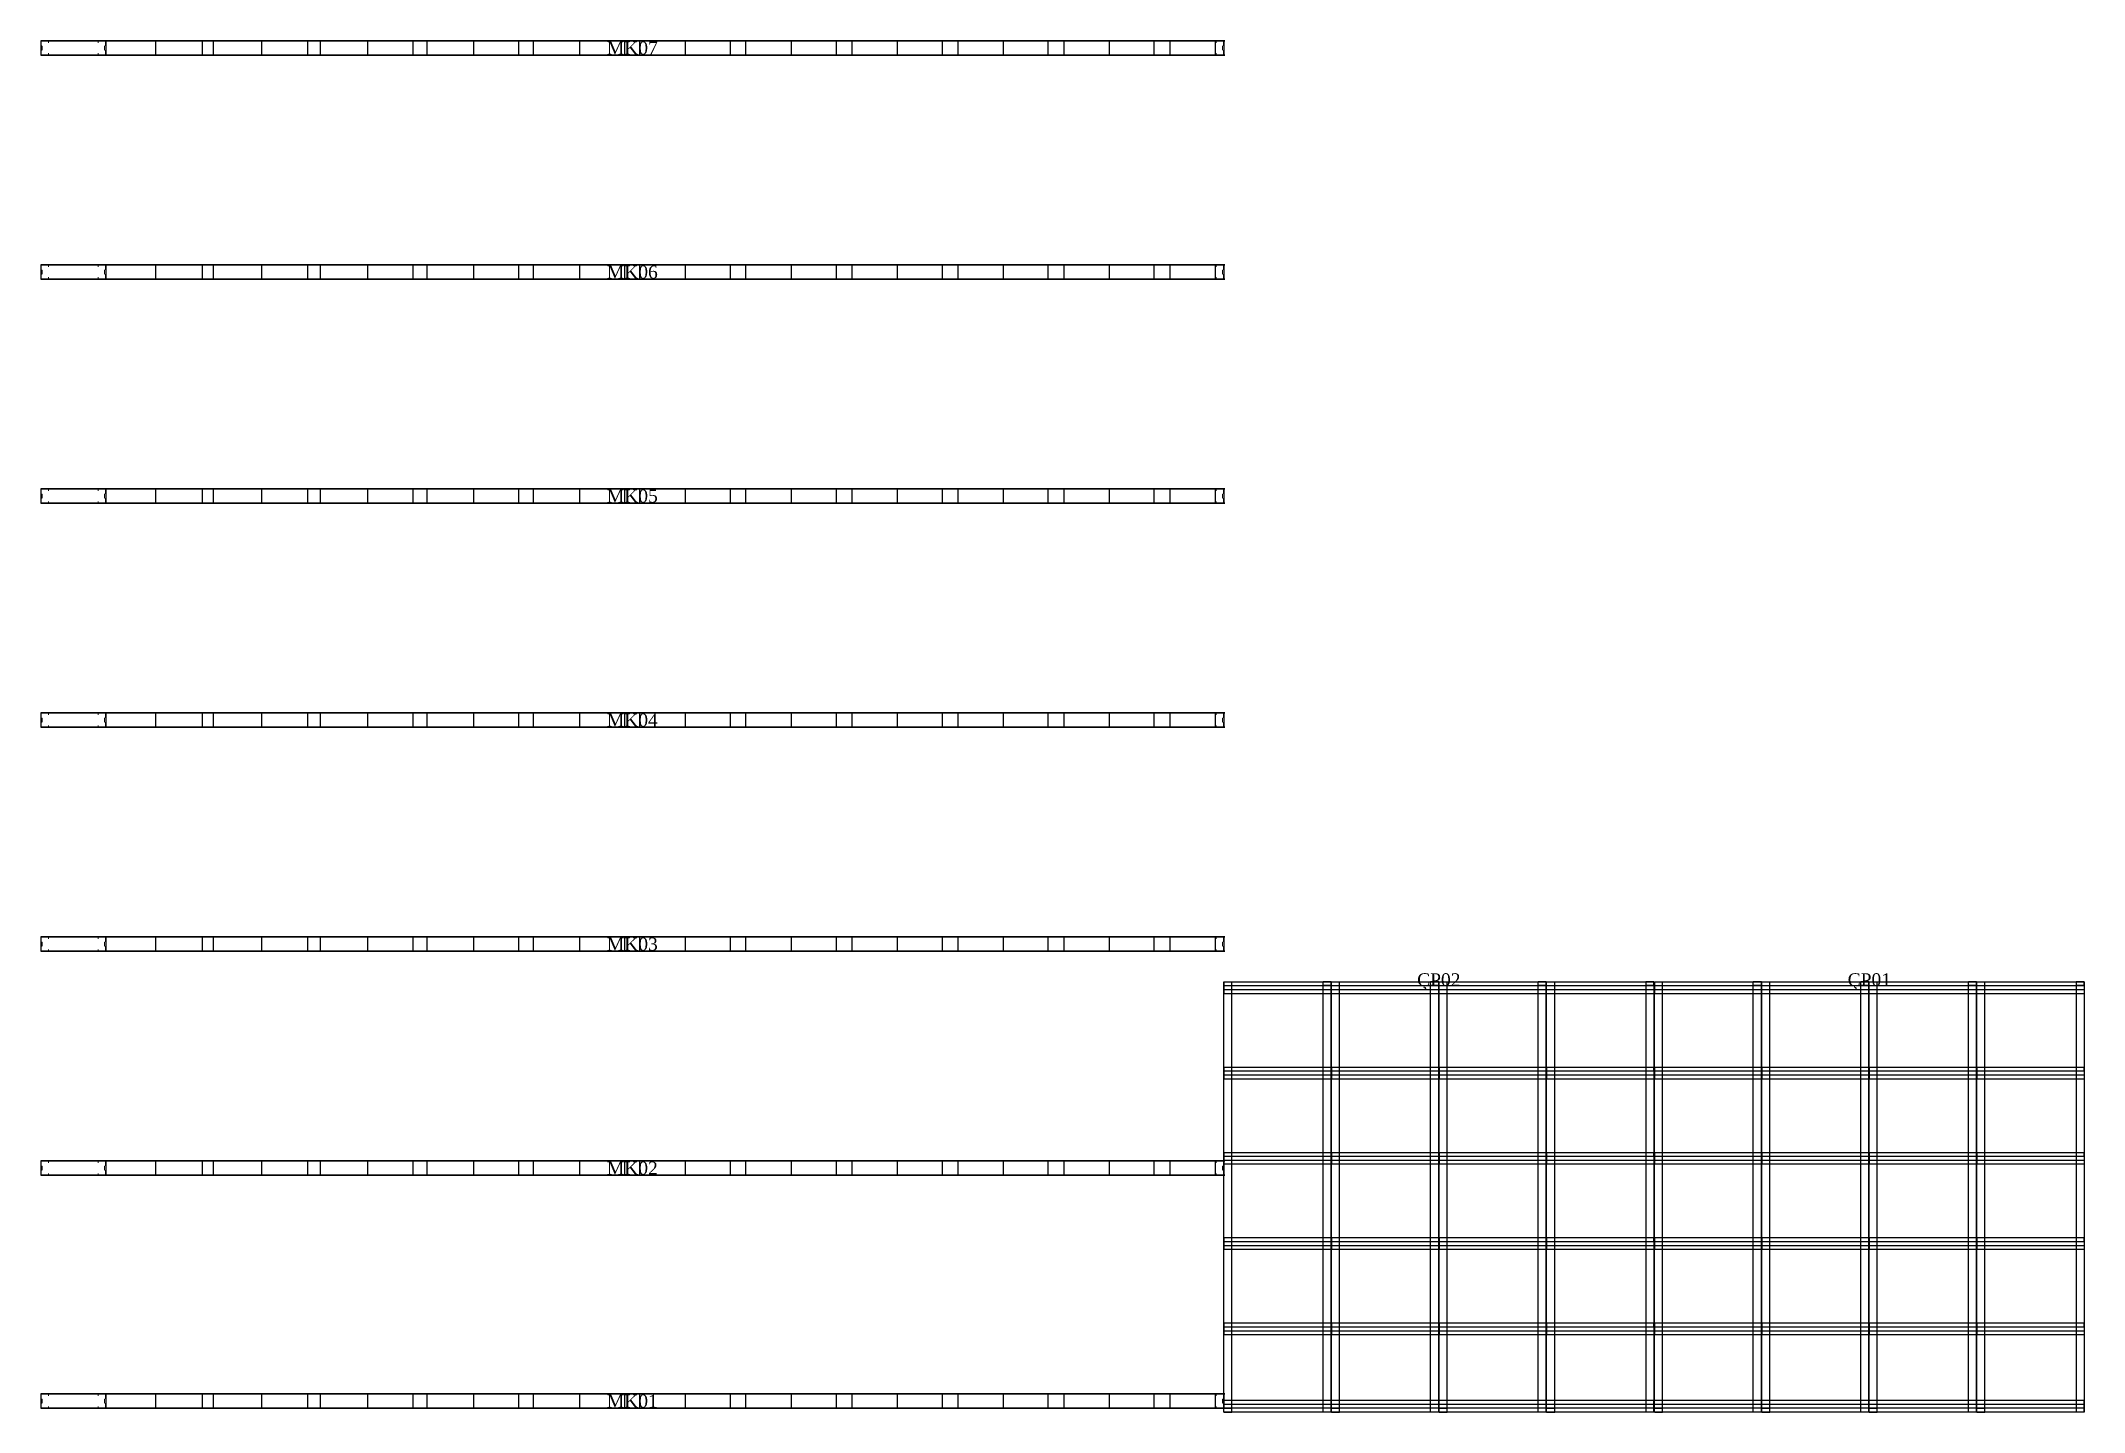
# Model space of a CAD drawing. Extents: x 0 to 11400, y -7652 to 0.
import ezdxf
from ezdxf.enums import TextEntityAlignment as Align

# ---------------------------------------------------------------- set-up
doc = ezdxf.new("R2010")
doc.units = 0
for name, color, linetype in [('LCAD_Roof', 3, 'Continuous'), ('LCAD_Text', 6, 'Continuous'), ('LCAD_Truss', 4, 'Continuous')]:
    doc.layers.add(name, color=color, linetype=linetype)
doc.styles.add('Style1', font='TIMES.TTF')

msp = doc.modelspace()

# ---------------------------------------------------------------- texts
at = {"layer": 'LCAD_Text', "style": 'Style1'}
for s, p in [('MK07', (3300, -40)), ('MK06', (3300, -1290)), ('MK05', (3300, -2540)), ('MK04', (3300, -3790)), ('MK03', (3300, -5040)), ('ÇP02', (7799.5, -5250)), ('ÇP01', (10201.5, -5250)), ('MK02', (3300, -6290)), ('MK01', (3300, -7590))]:
    msp.add_text(s, height=72, dxfattribs=at).set_placement(p, align=Align.MIDDLE)

# ---------------------------------------------------------------- linework, layer by layer
at = {"layer": 'LCAD_Roof'}
for p, q in [((6600, -5271.678386), (6600, -5250)), ((6600, -5250), (8999, -5250)), ((6600, -5250), (6600, -5293.316326)), ((6600, -5271.678386), (6600, -5250)), ((6600, -7630), (6600, -5250)), ((6600, -5250), (6645, -5250)), ((6600, -5271.678386), (8999, -5271.678386)), ((6600, -5271.678386), (6600, -5314.994712)), ((6600, -7651.678386), (6600, -5271.678386)), ((6600, -5271.678386), (6645, -5271.678386)), ((6600, -5293.316326), (8999, -5293.316326)), ((6600, -5314.994712), (8999, -5314.994712)), ((6645, -7630), (6645, -5250)), ((6645, -7651.678386), (6645, -5271.678386)), ((7199, -5250), (7154, -5250)), ((7154, -7630), (7154, -5250)), ((7199, -5271.678386), (7154, -5271.678386)), ((7154, -7651.678386), (7154, -5271.678386)), ((7199, -5250), (7199, -5271.678386)), ((7199, -7630), (7199, -5250)), ((7199, -7651.678386), (7199, -5271.678386)), ((7201, -5271.678386), (7201, -5250)), ((7201, -7630), (7201, -5250)), ((7201, -5250), (7246, -5250)), ((7201, -7651.678386), (7201, -5271.678386)), ((7201, -5271.678386), (7246, -5271.678386)), ((7246, -7630), (7246, -5250)), ((7246, -7651.678386), (7246, -5271.678386)), ((7799, -5250), (7754, -5250)), ((7754, -7630), (7754, -5250)), ((7799, -5271.678386), (7754, -5271.678386)), ((7754, -7651.678386), (7754, -5271.678386)), ((7799, -5250), (7799, -5271.678386)), ((7799, -7630), (7799, -5250)), ((7799, -7651.678386), (7799, -5271.678386)), ((7801, -5271.678386), (7801, -5250)), ((7801, -7630), (7801, -5250)), ((7801, -5250), (7846, -5250)), ((7801, -7651.678386), (7801, -5271.678386)), ((7801, -5271.678386), (7846, -5271.678386)), ((7846, -7630), (7846, -5250)), ((7846, -7651.678386), (7846, -5271.678386)), ((8399, -5250), (8354, -5250)), ((8354, -7630), (8354, -5250)), ((8399, -5271.678386), (8354, -5271.678386)), ((8354, -7651.678386), (8354, -5271.678386)), ((8399, -5250), (8399, -5271.678386)), ((8399, -7630), (8399, -5250)), ((8399, -7651.678386), (8399, -5271.678386)), ((8401, -5271.678386), (8401, -5250)), ((8401, -7630), (8401, -5250)), ((8401, -5250), (8446, -5250)), ((8401, -7651.678386), (8401, -5271.678386)), ((8401, -5271.678386), (8446, -5271.678386)), ((8446, -7630), (8446, -5250)), ((8446, -7651.678386), (8446, -5271.678386)), ((8999, -5250), (8954, -5250)), ((8954, -5250), (8954, -7630)), ((8999, -5271.678386), (8954, -5271.678386)), ((8954, -5271.678386), (8954, -7651.678386)), ((8999, -5271.678386), (8999, -5250)), ((8999, -5250), (8999, -5293.316326)), ((8999, -5271.678386), (8999, -5250)), ((8999, -5250), (8999, -7630)), ((8999, -5271.678386), (8999, -5314.994712)), ((8999, -5271.678386), (8999, -7651.678386)), ((9003, -5271.678386), (9003, -5250)), ((9003, -5250), (11400, -5250)), ((9003, -5250), (9003, -5293.316326)), ((9003, -5271.678386), (9003, -5250)), ((9003, -7630), (9003, -5250)), ((9003, -5250), (9048, -5250)), ((9003, -5271.678386), (11400, -5271.678386)), ((9003, -5271.678386), (9003, -5314.994712)), ((9003, -7651.678386), (9003, -5271.678386)), ((9003, -5271.678386), (9048, -5271.678386)), ((9003, -5293.316326), (11400, -5293.316326)), ((9003, -5314.994712), (11400, -5314.994712)), ((9048, -7630), (9048, -5250)), ((9048, -7651.678386), (9048, -5271.678386)), ((9599, -5250), (9554, -5250)), ((9554, -7630), (9554, -5250)), ((9599, -5271.678386), (9554, -5271.678386)), ((9554, -7651.678386), (9554, -5271.678386)), ((9599, -5250), (9599, -5271.678386)), ((9599, -7630), (9599, -5250)), ((9599, -7651.678386), (9599, -5271.678386)), ((9601, -5271.678386), (9601, -5250)), ((9601, -7630), (9601, -5250)), ((9601, -5250), (9646, -5250)), ((9601, -7651.678386), (9601, -5271.678386)), ((9601, -5271.678386), (9646, -5271.678386)), ((9646, -7630), (9646, -5250)), ((9646, -7651.678386), (9646, -5271.678386)), ((10199, -5250), (10154, -5250)), ((10154, -7630), (10154, -5250)), ((10199, -5271.678386), (10154, -5271.678386)), ((10154, -7651.678386), (10154, -5271.678386)), ((10199, -5250), (10199, -5271.678386)), ((10199, -7630), (10199, -5250)), ((10199, -7651.678386), (10199, -5271.678386)), ((10201, -5271.678386), (10201, -5250)), ((10201, -7630), (10201, -5250)), ((10201, -5250), (10246, -5250)), ((10201, -7651.678386), (10201, -5271.678386)), ((10201, -5271.678386), (10246, -5271.678386)), ((10246, -7630), (10246, -5250)), ((10246, -7651.678386), (10246, -5271.678386)), ((10799, -5250), (10754, -5250)), ((10754, -7630), (10754, -5250)), ((10799, -5271.678386), (10754, -5271.678386)), ((10754, -7651.678386), (10754, -5271.678386)), ((10799, -5250), (10799, -5271.678386)), ((10799, -7630), (10799, -5250)), ((10799, -7651.678386), (10799, -5271.678386)), ((10801, -5271.678386), (10801, -5250)), ((10801, -7630), (10801, -5250)), ((10801, -5250), (10846, -5250)), ((10801, -7651.678386), (10801, -5271.678386)), ((10801, -5271.678386), (10846, -5271.678386)), ((10846, -7630), (10846, -5250)), ((10846, -7651.678386), (10846, -5271.678386)), ((11400, -5250), (11355, -5250)), ((11355, -5250), (11355, -7630)), ((11400, -5271.678386), (11355, -5271.678386)), ((11355, -5271.678386), (11355, -7651.678386)), ((11400, -5271.678386), (11400, -5250)), ((11400, -5250), (11400, -7630)), ((11400, -5271.678386), (11400, -5250)), ((11400, -5250), (11400, -5293.316326)), ((11400, -5271.678386), (11400, -7651.678386)), ((11400, -5271.678386), (11400, -5314.994712)), ((6600, -5747.678386), (6600, -5726)), ((6600, -5726), (7199, -5726)), ((6600, -5726), (6600, -5769.316326)), ((6600, -5747.678386), (7199, -5747.678386)), ((6600, -5747.678386), (6600, -5790.994712)), ((6600, -5769.316326), (7199, -5769.316326)), ((6600, -5790.994712), (7199, -5790.994712)), ((7199, -5747.678386), (7199, -5726)), ((7199, -5726), (7199, -5769.316326)), ((7199, -5747.678386), (7199, -5790.994712)), ((7201, -5747.678386), (7201, -5726)), ((7201, -5726), (7799, -5726)), ((7201, -5726), (7201, -5769.316326)), ((7201, -5747.678386), (7799, -5747.678386)), ((7201, -5747.678386), (7201, -5790.994712)), ((7201, -5769.316326), (7799, -5769.316326)), ((7201, -5790.994712), (7799, -5790.994712)), ((7799, -5747.678386), (7799, -5726)), ((7799, -5726), (7799, -5769.316326)), ((7799, -5747.678386), (7799, -5790.994712)), ((7801, -5747.678386), (7801, -5726)), ((7801, -5726), (8399, -5726)), ((7801, -5726), (7801, -5769.316326)), ((7801, -5747.678386), (8399, -5747.678386)), ((7801, -5747.678386), (7801, -5790.994712)), ((7801, -5769.316326), (8399, -5769.316326)), ((7801, -5790.994712), (8399, -5790.994712)), ((8399, -5747.678386), (8399, -5726)), ((8399, -5726), (8399, -5769.316326)), ((8399, -5747.678386), (8399, -5790.994712)), ((8401, -5747.678386), (8401, -5726)), ((8401, -5726), (8999, -5726)), ((8401, -5726), (8401, -5769.316326)), ((8401, -5747.678386), (8999, -5747.678386)), ((8401, -5747.678386), (8401, -5790.994712)), ((8401, -5769.316326), (8999, -5769.316326)), ((8401, -5790.994712), (8999, -5790.994712)), ((8999, -5747.678386), (8999, -5726)), ((8999, -5726), (8999, -5769.316326)), ((8999, -5747.678386), (8999, -5790.994712)), ((9003, -5747.678386), (9003, -5726)), ((9003, -5726), (9599, -5726)), ((9003, -5726), (9003, -5769.316326)), ((9003, -5747.678386), (9599, -5747.678386)), ((9003, -5747.678386), (9003, -5790.994712)), ((9003, -5769.316326), (9599, -5769.316326)), ((9003, -5790.994712), (9599, -5790.994712)), ((9599, -5747.678386), (9599, -5726)), ((9599, -5726), (9599, -5769.316326)), ((9599, -5747.678386), (9599, -5790.994712)), ((9601, -5747.678386), (9601, -5726)), ((9601, -5726), (10199, -5726)), ((9601, -5726), (9601, -5769.316326)), ((9601, -5747.678386), (10199, -5747.678386)), ((9601, -5747.678386), (9601, -5790.994712)), ((9601, -5769.316326), (10199, -5769.316326)), ((9601, -5790.994712), (10199, -5790.994712)), ((10199, -5747.678386), (10199, -5726)), ((10199, -5726), (10199, -5769.316326)), ((10199, -5747.678386), (10199, -5790.994712)), ((10201, -5747.678386), (10201, -5726)), ((10201, -5726), (10799, -5726)), ((10201, -5726), (10201, -5769.316326)), ((10201, -5747.678386), (10799, -5747.678386)), ((10201, -5747.678386), (10201, -5790.994712)), ((10201, -5769.316326), (10799, -5769.316326)), ((10201, -5790.994712), (10799, -5790.994712)), ((10799, -5747.678386), (10799, -5726)), ((10799, -5726), (10799, -5769.316326)), ((10799, -5747.678386), (10799, -5790.994712)), ((10801, -5747.678386), (10801, -5726)), ((10801, -5726), (11400, -5726)), ((10801, -5726), (10801, -5769.316326)), ((10801, -5747.678386), (11400, -5747.678386)), ((10801, -5747.678386), (10801, -5790.994712)), ((10801, -5769.316326), (11400, -5769.316326)), ((10801, -5790.994712), (11400, -5790.994712)), ((11400, -5747.678386), (11400, -5726)), ((11400, -5726), (11400, -5769.316326)), ((11400, -5747.678386), (11400, -5790.994712)), ((6600, -6223.678386), (6600, -6202)), ((6600, -6202), (7199, -6202)), ((6600, -6202), (6600, -6245.316326)), ((6600, -6223.678386), (7199, -6223.678386)), ((6600, -6223.678386), (6600, -6266.994712)), ((6600, -6245.316326), (7199, -6245.316326)), ((6600, -6266.994712), (7199, -6266.994712)), ((7199, -6223.678386), (7199, -6202)), ((7199, -6202), (7199, -6245.316326)), ((7199, -6223.678386), (7199, -6266.994712)), ((7201, -6223.678386), (7201, -6202)), ((7201, -6202), (7799, -6202)), ((7201, -6202), (7201, -6245.316326)), ((7201, -6223.678386), (7799, -6223.678386)), ((7201, -6223.678386), (7201, -6266.994712)), ((7201, -6245.316326), (7799, -6245.316326)), ((7201, -6266.994712), (7799, -6266.994712)), ((7799, -6223.678386), (7799, -6202)), ((7799, -6202), (7799, -6245.316326)), ((7799, -6223.678386), (7799, -6266.994712)), ((7801, -6223.678386), (7801, -6202)), ((7801, -6202), (8399, -6202)), ((7801, -6202), (7801, -6245.316326)), ((7801, -6223.678386), (8399, -6223.678386)), ((7801, -6223.678386), (7801, -6266.994712)), ((7801, -6245.316326), (8399, -6245.316326)), ((7801, -6266.994712), (8399, -6266.994712)), ((8399, -6223.678386), (8399, -6202)), ((8399, -6202), (8399, -6245.316326)), ((8399, -6223.678386), (8399, -6266.994712)), ((8401, -6223.678386), (8401, -6202)), ((8401, -6202), (8999, -6202)), ((8401, -6202), (8401, -6245.316326)), ((8401, -6223.678386), (8999, -6223.678386)), ((8401, -6223.678386), (8401, -6266.994712)), ((8401, -6245.316326), (8999, -6245.316326)), ((8401, -6266.994712), (8999, -6266.994712)), ((8999, -6223.678386), (8999, -6202)), ((8999, -6202), (8999, -6245.316326)), ((8999, -6223.678386), (8999, -6266.994712)), ((9003, -6223.678386), (9003, -6202)), ((9003, -6202), (9599, -6202)), ((9003, -6202), (9003, -6245.316326)), ((9003, -6223.678386), (9599, -6223.678386)), ((9003, -6223.678386), (9003, -6266.994712)), ((9003, -6245.316326), (9599, -6245.316326)), ((9003, -6266.994712), (9599, -6266.994712)), ((9599, -6223.678386), (9599, -6202)), ((9599, -6202), (9599, -6245.316326)), ((9599, -6223.678386), (9599, -6266.994712)), ((9601, -6223.678386), (9601, -6202)), ((9601, -6202), (10199, -6202)), ((9601, -6202), (9601, -6245.316326)), ((9601, -6223.678386), (10199, -6223.678386)), ((9601, -6223.678386), (9601, -6266.994712)), ((9601, -6245.316326), (10199, -6245.316326)), ((9601, -6266.994712), (10199, -6266.994712)), ((10199, -6223.678386), (10199, -6202)), ((10199, -6202), (10199, -6245.316326)), ((10199, -6223.678386), (10199, -6266.994712)), ((10201, -6223.678386), (10201, -6202)), ((10201, -6202), (10799, -6202)), ((10201, -6202), (10201, -6245.316326)), ((10201, -6223.678386), (10799, -6223.678386)), ((10201, -6223.678386), (10201, -6266.994712)), ((10201, -6245.316326), (10799, -6245.316326)), ((10201, -6266.994712), (10799, -6266.994712)), ((10799, -6223.678386), (10799, -6202)), ((10799, -6202), (10799, -6245.316326)), ((10799, -6223.678386), (10799, -6266.994712)), ((10801, -6223.678386), (10801, -6202)), ((10801, -6202), (11400, -6202)), ((10801, -6202), (10801, -6245.316326)), ((10801, -6223.678386), (11400, -6223.678386)), ((10801, -6223.678386), (10801, -6266.994712)), ((10801, -6245.316326), (11400, -6245.316326)), ((10801, -6266.994712), (11400, -6266.994712)), ((11400, -6223.678386), (11400, -6202)), ((11400, -6202), (11400, -6245.316326)), ((11400, -6223.678386), (11400, -6266.994712)), ((6600, -6699.678386), (6600, -6678)), ((6600, -6678), (7199, -6678)), ((6600, -6678), (6600, -6721.316326)), ((6600, -6699.678386), (7199, -6699.678386)), ((6600, -6699.678386), (6600, -6742.994712)), ((6600, -6721.316326), (7199, -6721.316326)), ((7199, -6699.678386), (7199, -6678)), ((7199, -6678), (7199, -6721.316326)), ((7199, -6699.678386), (7199, -6742.994712)), ((7201, -6699.678386), (7201, -6678)), ((7201, -6678), (7799, -6678)), ((7201, -6678), (7201, -6721.316326)), ((7201, -6699.678386), (7799, -6699.678386)), ((7201, -6699.678386), (7201, -6742.994712)), ((7201, -6721.316326), (7799, -6721.316326)), ((7799, -6699.678386), (7799, -6678)), ((7799, -6678), (7799, -6721.316326)), ((7799, -6699.678386), (7799, -6742.994712)), ((7801, -6699.678386), (7801, -6678)), ((7801, -6678), (8399, -6678)), ((7801, -6678), (7801, -6721.316326)), ((7801, -6699.678386), (8399, -6699.678386)), ((7801, -6699.678386), (7801, -6742.994712)), ((7801, -6721.316326), (8399, -6721.316326)), ((8399, -6699.678386), (8399, -6678)), ((8399, -6678), (8399, -6721.316326)), ((8399, -6699.678386), (8399, -6742.994712)), ((8401, -6699.678386), (8401, -6678)), ((8401, -6678), (8999, -6678)), ((8401, -6678), (8401, -6721.316326)), ((8401, -6699.678386), (8999, -6699.678386)), ((8401, -6699.678386), (8401, -6742.994712)), ((8401, -6721.316326), (8999, -6721.316326)), ((8999, -6699.678386), (8999, -6678)), ((8999, -6678), (8999, -6721.316326)), ((8999, -6699.678386), (8999, -6742.994712)), ((9003, -6699.678386), (9003, -6678)), ((9003, -6678), (9599, -6678)), ((9003, -6678), (9003, -6721.316326)), ((9003, -6699.678386), (9599, -6699.678386)), ((9003, -6699.678386), (9003, -6742.994712)), ((9003, -6721.316326), (9599, -6721.316326)), ((9599, -6699.678386), (9599, -6678)), ((9599, -6678), (9599, -6721.316326)), ((9599, -6699.678386), (9599, -6742.994712)), ((9601, -6699.678386), (9601, -6678)), ((9601, -6678), (10199, -6678)), ((9601, -6678), (9601, -6721.316326)), ((9601, -6699.678386), (10199, -6699.678386)), ((9601, -6699.678386), (9601, -6742.994712)), ((9601, -6721.316326), (10199, -6721.316326)), ((10199, -6699.678386), (10199, -6678)), ((10199, -6678), (10199, -6721.316326)), ((10199, -6699.678386), (10199, -6742.994712)), ((10201, -6699.678386), (10201, -6678)), ((10201, -6678), (10799, -6678)), ((10201, -6678), (10201, -6721.316326)), ((10201, -6699.678386), (10799, -6699.678386)), ((10201, -6699.678386), (10201, -6742.994712)), ((10201, -6721.316326), (10799, -6721.316326)), ((10799, -6699.678386), (10799, -6678)), ((10799, -6678), (10799, -6721.316326)), ((10799, -6699.678386), (10799, -6742.994712)), ((10801, -6699.678386), (10801, -6678)), ((10801, -6678), (11400, -6678)), ((10801, -6678), (10801, -6721.316326)), ((10801, -6699.678386), (11400, -6699.678386)), ((10801, -6699.678386), (10801, -6742.994712)), ((10801, -6721.316326), (11400, -6721.316326)), ((11400, -6699.678386), (11400, -6678)), ((11400, -6678), (11400, -6721.316326)), ((11400, -6699.678386), (11400, -6742.994712)), ((6600, -6742.994712), (7199, -6742.994712)), ((7201, -6742.994712), (7799, -6742.994712)), ((7801, -6742.994712), (8399, -6742.994712)), ((8401, -6742.994712), (8999, -6742.994712)), ((9003, -6742.994712), (9599, -6742.994712)), ((9601, -6742.994712), (10199, -6742.994712)), ((10201, -6742.994712), (10799, -6742.994712)), ((10801, -6742.994712), (11400, -6742.994712)), ((6600, -7175.678386), (6600, -7154)), ((6600, -7154), (7199, -7154)), ((6600, -7154), (6600, -7197.316326)), ((6600, -7175.678386), (7199, -7175.678386)), ((6600, -7175.678386), (6600, -7218.994712)), ((7199, -7175.678386), (7199, -7154)), ((7199, -7154), (7199, -7197.316326)), ((7199, -7175.678386), (7199, -7218.994712)), ((7201, -7175.678386), (7201, -7154)), ((7201, -7154), (7799, -7154)), ((7201, -7154), (7201, -7197.316326)), ((7201, -7175.678386), (7799, -7175.678386)), ((7201, -7175.678386), (7201, -7218.994712)), ((7799, -7175.678386), (7799, -7154)), ((7799, -7154), (7799, -7197.316326)), ((7799, -7175.678386), (7799, -7218.994712)), ((7801, -7175.678386), (7801, -7154)), ((7801, -7154), (8399, -7154)), ((7801, -7154), (7801, -7197.316326)), ((7801, -7175.678386), (8399, -7175.678386)), ((7801, -7175.678386), (7801, -7218.994712)), ((8399, -7175.678386), (8399, -7154)), ((8399, -7154), (8399, -7197.316326)), ((8399, -7175.678386), (8399, -7218.994712)), ((8401, -7175.678386), (8401, -7154)), ((8401, -7154), (8999, -7154)), ((8401, -7154), (8401, -7197.316326)), ((8401, -7175.678386), (8999, -7175.678386)), ((8401, -7175.678386), (8401, -7218.994712)), ((8999, -7175.678386), (8999, -7154)), ((8999, -7154), (8999, -7197.316326)), ((8999, -7175.678386), (8999, -7218.994712)), ((9003, -7175.678386), (9003, -7154)), ((9003, -7154), (9599, -7154)), ((9003, -7154), (9003, -7197.316326)), ((9003, -7175.678386), (9599, -7175.678386)), ((9003, -7175.678386), (9003, -7218.994712)), ((9599, -7175.678386), (9599, -7154)), ((9599, -7154), (9599, -7197.316326)), ((9599, -7175.678386), (9599, -7218.994712)), ((9601, -7175.678386), (9601, -7154)), ((9601, -7154), (10199, -7154)), ((9601, -7154), (9601, -7197.316326)), ((9601, -7175.678386), (10199, -7175.678386)), ((9601, -7175.678386), (9601, -7218.994712)), ((10199, -7175.678386), (10199, -7154)), ((10199, -7154), (10199, -7197.316326)), ((10199, -7175.678386), (10199, -7218.994712)), ((10201, -7175.678386), (10201, -7154)), ((10201, -7154), (10799, -7154)), ((10201, -7154), (10201, -7197.316326)), ((10201, -7175.678386), (10799, -7175.678386)), ((10201, -7175.678386), (10201, -7218.994712)), ((10799, -7175.678386), (10799, -7154)), ((10799, -7154), (10799, -7197.316326)), ((10799, -7175.678386), (10799, -7218.994712)), ((10801, -7175.678386), (10801, -7154)), ((10801, -7154), (11400, -7154)), ((10801, -7154), (10801, -7197.316326)), ((10801, -7175.678386), (11400, -7175.678386)), ((10801, -7175.678386), (10801, -7218.994712)), ((11400, -7175.678386), (11400, -7154)), ((11400, -7154), (11400, -7197.316326)), ((11400, -7175.678386), (11400, -7218.994712)), ((6600, -7197.316326), (7199, -7197.316326)), ((6600, -7218.994712), (7199, -7218.994712)), ((7201, -7197.316326), (7799, -7197.316326)), ((7201, -7218.994712), (7799, -7218.994712)), ((7801, -7197.316326), (8399, -7197.316326)), ((7801, -7218.994712), (8399, -7218.994712)), ((8401, -7197.316326), (8999, -7197.316326)), ((8401, -7218.994712), (8999, -7218.994712)), ((9003, -7197.316326), (9599, -7197.316326)), ((9003, -7218.994712), (9599, -7218.994712)), ((9601, -7197.316326), (10199, -7197.316326)), ((9601, -7218.994712), (10199, -7218.994712)), ((10201, -7197.316326), (10799, -7197.316326)), ((10201, -7218.994712), (10799, -7218.994712)), ((10801, -7197.316326), (11400, -7197.316326)), ((10801, -7218.994712), (11400, -7218.994712)), ((6600, -7630), (6600, -7586.683674)), ((8999, -7586.683674), (6600, -7586.683674)), ((6600, -7651.678386), (6600, -7608.362059)), ((8999, -7608.362059), (6600, -7608.362059)), ((6600, -7651.678386), (6600, -7630)), ((8999, -7630), (6600, -7630)), ((6600, -7651.678386), (6600, -7630)), ((6600, -7630), (6645, -7630)), ((7199, -7630), (7154, -7630)), ((7199, -7630), (7199, -7651.678386)), ((7201, -7651.678386), (7201, -7630)), ((7201, -7630), (7246, -7630)), ((7799, -7630), (7754, -7630)), ((7799, -7630), (7799, -7651.678386)), ((7801, -7651.678386), (7801, -7630)), ((7801, -7630), (7846, -7630)), ((8399, -7630), (8354, -7630)), ((8399, -7630), (8399, -7651.678386)), ((8401, -7651.678386), (8401, -7630)), ((8401, -7630), (8446, -7630)), ((8999, -7630), (8954, -7630)), ((8999, -7630), (8999, -7586.683674)), ((8999, -7651.678386), (8999, -7608.362059)), ((8999, -7651.678386), (8999, -7630)), ((8999, -7651.678386), (8999, -7630)), ((9003, -7630), (9003, -7586.683674)), ((11400, -7586.683674), (9003, -7586.683674)), ((9003, -7651.678386), (9003, -7608.362059)), ((11400, -7608.362059), (9003, -7608.362059)), ((9003, -7651.678386), (9003, -7630)), ((11400, -7630), (9003, -7630)), ((9003, -7651.678386), (9003, -7630)), ((9003, -7630), (9048, -7630)), ((9599, -7630), (9554, -7630)), ((9599, -7630), (9599, -7651.678386)), ((9601, -7651.678386), (9601, -7630)), ((9601, -7630), (9646, -7630)), ((10199, -7630), (10154, -7630)), ((10199, -7630), (10199, -7651.678386)), ((10201, -7651.678386), (10201, -7630)), ((10201, -7630), (10246, -7630)), ((10799, -7630), (10754, -7630)), ((10799, -7630), (10799, -7651.678386)), ((10801, -7651.678386), (10801, -7630)), ((10801, -7630), (10846, -7630)), ((11400, -7630), (11355, -7630)), ((11400, -7630), (11400, -7586.683674)), ((11400, -7651.678386), (11400, -7608.362059)), ((11400, -7651.678386), (11400, -7630)), ((11400, -7651.678386), (11400, -7630)), ((8999, -7651.678386), (6600, -7651.678386)), ((6600, -7651.678386), (6645, -7651.678386)), ((7199, -7651.678386), (7154, -7651.678386)), ((7201, -7651.678386), (7246, -7651.678386)), ((7799, -7651.678386), (7754, -7651.678386)), ((7801, -7651.678386), (7846, -7651.678386)), ((8399, -7651.678386), (8354, -7651.678386)), ((8401, -7651.678386), (8446, -7651.678386)), ((8999, -7651.678386), (8954, -7651.678386)), ((11400, -7651.678386), (9003, -7651.678386)), ((9003, -7651.678386), (9048, -7651.678386)), ((9599, -7651.678386), (9554, -7651.678386)), ((9601, -7651.678386), (9646, -7651.678386)), ((10199, -7651.678386), (10154, -7651.678386)), ((10201, -7651.678386), (10246, -7651.678386)), ((10799, -7651.678386), (10754, -7651.678386)), ((10801, -7651.678386), (10846, -7651.678386)), ((11400, -7651.678386), (11355, -7651.678386))]:
    msp.add_line(p, q, dxfattribs=at)
at = {"layer": 'LCAD_Truss'}
for p, q in [((0, 0), (0, -80)), ((0, 0), (6600, 0)), ((0, 0), (0, 0)), ((0, 0), (6600, 0)), ((0, 0), (0, -80)), ((6600, 0), (0, 0)), ((0, 0), (5.414912, 0)), ((6605.414912, 0), (5.414912, 0)), ((361.933379, 0), (341.211714, 0)), ((618.551063, 0), (341.211714, 0)), ((361.933379, 0), (361.933379, -80)), ((639.272727, 0), (361.933379, 0)), ((639.272727, 0), (618.551063, 0)), ((639.272727, 0), (639.272727, -80)), ((900.254812, 0), (639.272727, 0)), ((639.272727, 0), (667.411574, 0)), ((639.272727, 0), (639.272727, -80)), ((928.393658, 0), (667.411574, 0)), ((900.254812, 0), (900.254812, -80)), ((900.254812, 0), (928.393658, 0)), ((960.88371, 0), (932.713646, 0)), ((1202.37539, 0), (932.713646, 0)), ((960.88371, 0), (960.88371, -80)), ((1230.545455, 0), (960.88371, 0)), ((1230.545455, 0), (1202.37539, 0)), ((1230.545455, 0), (1230.545455, -80)), ((1487.35826, 0), (1230.545455, 0)), ((1230.545455, 0), (1263.724223, 0)), ((1230.545455, 0), (1230.545455, -80)), ((1520.537029, 0), (1263.724223, 0)), ((1487.35826, 0), (1487.35826, -80)), ((1487.35826, 0), (1520.537029, 0)), ((1557.566185, 0), (1524.366915, 0)), ((1788.618912, 0), (1524.366915, 0)), ((1557.566185, 0), (1557.566185, -80)), ((1821.818182, 0), (1557.566185, 0)), ((1821.818182, 0), (1788.618912, 0)), ((1821.818182, 0), (1821.818182, -80)), ((2075.98227, 0), (1821.818182, 0)), ((1821.818182, 0), (1858.288601, 0)), ((1821.818182, 0), (1821.818182, -80)), ((2112.452689, 0), (1858.288601, 0)), ((2075.98227, 0), (2075.98227, -80)), ((2075.98227, 0), (2112.452689, 0)), ((2152.502073, 0), (2116.01825, 0)), ((2376.607086, 0), (2116.01825, 0)), ((2152.502073, 0), (2152.502073, -80)), ((2413.090909, 0), (2152.502073, 0)), ((2413.090909, 0), (2376.607086, 0)), ((2413.090909, 0), (2413.090909, -80)), ((2665.57165, 0), (2413.090909, 0)), ((2413.090909, 0), (2451.733545, 0)), ((2413.090909, 0), (2413.090909, -80)), ((2704.214286, 0), (2451.733545, 0)), ((2665.57165, 0), (2665.57165, -80)), ((2665.57165, 0), (2704.214286, 0)), ((2746.273797, 0), (2707.622195, 0)), ((2965.712034, 0), (2707.622195, 0)), ((2746.273797, 0), (2746.273797, -80)), ((3004.363636, 0), (2746.273797, 0)), ((3004.363636, 0), (2965.712034, 0)), ((3004.363636, 0), (3004.363636, -80)), ((3255.75017, 0), (3004.363636, 0)), ((3004.363636, 0), (3044.480013, 0)), ((3004.363636, 0), (3004.363636, -80)), ((3295.866546, 0), (3044.480013, 0)), ((3255.75017, 0), (3255.75017, -80)), ((3255.75017, 0), (3295.866546, 0)), ((3339.295905, 0), (3299.173342, 0)), ((3555.513801, 0), (3299.173342, 0)), ((3339.295905, 0), (3339.295905, -80)), ((3595.636364, 0), (3339.295905, 0)), ((3595.636364, 0), (3555.513801, 0)), ((3595.636364, 0), (3595.636364, -80)), ((3846.291273, 0), (3595.636364, 0)), ((3595.636364, 0), (3636.784733, 0)), ((3595.636364, 0), (3595.636364, -80)), ((3887.439643, 0), (3636.784733, 0)), ((3846.291273, 0), (3846.291273, -80)), ((3846.291273, 0), (3887.439643, 0)), ((3931.83099, 0), (3890.678216, 0)), ((4145.756317, 0), (3890.678216, 0)), ((3931.83099, 0), (3931.83099, -80)), ((4186.909091, 0), (3931.83099, 0)), ((4186.909091, 0), (4145.756317, 0)), ((4186.909091, 0), (4186.909091, -80)), ((4437.061325, 0), (4186.909091, 0)), ((4186.909091, 0), (4228.802337, 0)), ((4186.909091, 0), (4186.909091, -80)), ((4478.954571, 0), (4228.802337, 0)), ((4437.061325, 0), (4437.061325, -80)), ((4437.061325, 0), (4478.954571, 0)), ((4524.041586, 0), (4482.145113, 0)), ((4736.285345, 0), (4482.145113, 0)), ((4524.041586, 0), (4524.041586, -80)), ((4778.181818, 0), (4524.041586, 0)), ((4778.181818, 0), (4736.285345, 0)), ((4778.181818, 0), (4778.181818, -80)), ((5027.980207, 0), (4778.181818, 0)), ((4778.181818, 0), (4820.627572, 0)), ((4778.181818, 0), (4778.181818, -80)), ((5070.42596, 0), (4820.627572, 0)), ((5027.980207, 0), (5027.980207, -80)), ((5027.980207, 0), (5070.42596, 0)), ((5116.02967, 0), (5073.581492, 0)), ((5327.006367, 0), (5073.581492, 0)), ((5116.02967, 0), (5116.02967, -80)), ((5369.454545, 0), (5116.02967, 0)), ((5369.454545, 0), (5327.006367, 0)), ((5369.454545, 0), (5369.454545, -80)), ((5618.998609, 0), (5369.454545, 0)), ((5369.454545, 0), (5412.320079, 0)), ((5369.454545, 0), (5369.454545, -80)), ((5661.864142, 0), (5412.320079, 0)), ((5618.998609, 0), (5618.998609, -80)), ((5618.998609, 0), (5661.864142, 0)), ((5707.860807, 0), (5664.99341, 0)), ((5917.859876, 0), (5664.99341, 0)), ((5707.860807, 0), (5707.860807, -80)), ((5960.727273, 0), (5707.860807, 0)), ((5960.727273, 0), (5917.859876, 0)), ((5960.727273, 0), (5960.727273, -80)), ((6210.085307, 0), (5960.727273, 0)), ((5960.727273, 0), (6003.918509, 0)), ((5960.727273, 0), (5960.727273, -80)), ((6253.276544, 0), (6003.918509, 0)), ((6210.085307, 0), (6210.085307, -80)), ((6210.085307, 0), (6253.276544, 0)), ((6299.578323, 0), (6256.385626, 0)), ((6508.807303, 0), (6256.385626, 0)), ((6299.578323, 0), (6299.578323, -80)), ((6552, 0), (6299.578323, 0)), ((6552, 0), (6508.807303, 0)), ((6552, 0), (6552, -80)), ((6600, 0), (6600, -80)), ((6600, 0), (6600, 0)), ((6600, 0), (6600, -80)), ((6600, 0), (6605.414912, 0)), ((0, -80), (6600, -80)), ((0, -80), (0, -80)), ((0, -80), (6600, -80)), ((6600, -80), (0, -80)), ((0, -80), (5.414912, -80)), ((6605.414912, -80), (5.414912, -80)), ((361.933379, -80), (341.211714, -80)), ((618.551063, -80), (341.211714, -80)), ((639.272727, -80), (361.933379, -80)), ((639.272727, -80), (618.551063, -80)), ((900.254812, -80), (639.272727, -80)), ((639.272727, -80), (667.411574, -80)), ((928.393658, -80), (667.411574, -80)), ((900.254812, -80), (928.393658, -80)), ((960.88371, -80), (932.713646, -80)), ((1202.37539, -80), (932.713646, -80)), ((1230.545455, -80), (960.88371, -80)), ((1230.545455, -80), (1202.37539, -80)), ((1487.35826, -80), (1230.545455, -80)), ((1230.545455, -80), (1263.724223, -80)), ((1520.537029, -80), (1263.724223, -80)), ((1487.35826, -80), (1520.537029, -80)), ((1557.566185, -80), (1524.366915, -80)), ((1788.618912, -80), (1524.366915, -80)), ((1821.818182, -80), (1557.566185, -80)), ((1821.818182, -80), (1788.618912, -80)), ((2075.98227, -80), (1821.818182, -80)), ((1821.818182, -80), (1858.288601, -80)), ((2112.452689, -80), (1858.288601, -80)), ((2075.98227, -80), (2112.452689, -80)), ((2152.502073, -80), (2116.01825, -80)), ((2376.607086, -80), (2116.01825, -80)), ((2413.090909, -80), (2152.502073, -80)), ((2413.090909, -80), (2376.607086, -80)), ((2665.57165, -80), (2413.090909, -80)), ((2413.090909, -80), (2451.733545, -80)), ((2704.214286, -80), (2451.733545, -80)), ((2665.57165, -80), (2704.214286, -80)), ((2746.273797, -80), (2707.622195, -80)), ((2965.712034, -80), (2707.622195, -80)), ((3004.363636, -80), (2746.273797, -80)), ((3004.363636, -80), (2965.712034, -80)), ((3255.75017, -80), (3004.363636, -80)), ((3004.363636, -80), (3044.480013, -80)), ((3295.866546, -80), (3044.480013, -80)), ((3255.75017, -80), (3295.866546, -80)), ((3339.295905, -80), (3299.173342, -80)), ((3555.513801, -80), (3299.173342, -80)), ((3595.636364, -80), (3339.295905, -80)), ((3595.636364, -80), (3555.513801, -80)), ((3846.291273, -80), (3595.636364, -80)), ((3595.636364, -80), (3636.784733, -80)), ((3887.439643, -80), (3636.784733, -80)), ((3846.291273, -80), (3887.439643, -80)), ((3931.83099, -80), (3890.678216, -80)), ((4145.756317, -80), (3890.678216, -80)), ((4186.909091, -80), (3931.83099, -80)), ((4186.909091, -80), (4145.756317, -80)), ((4437.061325, -80), (4186.909091, -80)), ((4186.909091, -80), (4228.802337, -80)), ((4478.954571, -80), (4228.802337, -80)), ((4437.061325, -80), (4478.954571, -80)), ((4524.041586, -80), (4482.145113, -80)), ((4736.285345, -80), (4482.145113, -80)), ((4778.181818, -80), (4524.041586, -80)), ((4778.181818, -80), (4736.285345, -80)), ((5027.980207, -80), (4778.181818, -80)), ((4778.181818, -80), (4820.627572, -80)), ((5070.42596, -80), (4820.627572, -80)), ((5027.980207, -80), (5070.42596, -80)), ((5116.02967, -80), (5073.581492, -80)), ((5327.006367, -80), (5073.581492, -80)), ((5369.454545, -80), (5116.02967, -80)), ((5369.454545, -80), (5327.006367, -80)), ((5618.998609, -80), (5369.454545, -80)), ((5369.454545, -80), (5412.320079, -80)), ((5661.864142, -80), (5412.320079, -80)), ((5618.998609, -80), (5661.864142, -80)), ((5707.860807, -80), (5664.99341, -80)), ((5917.859876, -80), (5664.99341, -80)), ((5960.727273, -80), (5707.860807, -80)), ((5960.727273, -80), (5917.859876, -80)), ((6210.085307, -80), (5960.727273, -80)), ((5960.727273, -80), (6003.918509, -80)), ((6253.276544, -80), (6003.918509, -80)), ((6210.085307, -80), (6253.276544, -80)), ((6299.578323, -80), (6256.385626, -80)), ((6508.807303, -80), (6256.385626, -80)), ((6552, -80), (6299.578323, -80)), ((6552, -80), (6508.807303, -80)), ((6600, -80), (6600, -80)), ((6600, -80), (6605.414912, -80)), ((0, -1250), (0, -1330)), ((0, -1250), (6600, -1250)), ((0, -1250), (0, -1250)), ((0, -1250), (6600, -1250)), ((0, -1250), (0, -1330)), ((6600, -1250), (0, -1250)), ((0, -1250), (5.414912, -1250)), ((6605.414912, -1250), (5.414912, -1250)), ((361.933379, -1250), (341.211714, -1250)), ((618.551063, -1250), (341.211714, -1250)), ((361.933379, -1250), (361.933379, -1330)), ((639.272727, -1250), (361.933379, -1250)), ((639.272727, -1250), (618.551063, -1250)), ((639.272727, -1250), (639.272727, -1330)), ((900.254812, -1250), (639.272727, -1250)), ((639.272727, -1250), (667.411574, -1250)), ((639.272727, -1250), (639.272727, -1330)), ((928.393658, -1250), (667.411574, -1250)), ((900.254812, -1250), (900.254812, -1330)), ((900.254812, -1250), (928.393658, -1250)), ((960.88371, -1250), (932.713646, -1250)), ((1202.37539, -1250), (932.713646, -1250)), ((960.88371, -1250), (960.88371, -1330)), ((1230.545455, -1250), (960.88371, -1250)), ((1230.545455, -1250), (1202.37539, -1250)), ((1230.545455, -1250), (1230.545455, -1330)), ((1487.35826, -1250), (1230.545455, -1250)), ((1230.545455, -1250), (1263.724223, -1250)), ((1230.545455, -1250), (1230.545455, -1330)), ((1520.537029, -1250), (1263.724223, -1250)), ((1487.35826, -1250), (1487.35826, -1330)), ((1487.35826, -1250), (1520.537029, -1250)), ((1557.566185, -1250), (1524.366915, -1250)), ((1788.618912, -1250), (1524.366915, -1250)), ((1557.566185, -1250), (1557.566185, -1330)), ((1821.818182, -1250), (1557.566185, -1250)), ((1821.818182, -1250), (1788.618912, -1250)), ((1821.818182, -1250), (1821.818182, -1330)), ((2075.98227, -1250), (1821.818182, -1250)), ((1821.818182, -1250), (1858.288601, -1250)), ((1821.818182, -1250), (1821.818182, -1330)), ((2112.452689, -1250), (1858.288601, -1250)), ((2075.98227, -1250), (2075.98227, -1330)), ((2075.98227, -1250), (2112.452689, -1250)), ((2152.502073, -1250), (2116.01825, -1250)), ((2376.607086, -1250), (2116.01825, -1250)), ((2152.502073, -1250), (2152.502073, -1330)), ((2413.090909, -1250), (2152.502073, -1250)), ((2413.090909, -1250), (2376.607086, -1250)), ((2413.090909, -1250), (2413.090909, -1330)), ((2665.57165, -1250), (2413.090909, -1250)), ((2413.090909, -1250), (2451.733545, -1250)), ((2413.090909, -1250), (2413.090909, -1330)), ((2704.214286, -1250), (2451.733545, -1250)), ((2665.57165, -1250), (2665.57165, -1330)), ((2665.57165, -1250), (2704.214286, -1250)), ((2746.273797, -1250), (2707.622195, -1250)), ((2965.712034, -1250), (2707.622195, -1250)), ((2746.273797, -1250), (2746.273797, -1330)), ((3004.363636, -1250), (2746.273797, -1250)), ((3004.363636, -1250), (2965.712034, -1250)), ((3004.363636, -1250), (3004.363636, -1330)), ((3255.75017, -1250), (3004.363636, -1250)), ((3004.363636, -1250), (3044.480013, -1250)), ((3004.363636, -1250), (3004.363636, -1330)), ((3295.866546, -1250), (3044.480013, -1250)), ((3255.75017, -1250), (3255.75017, -1330)), ((3255.75017, -1250), (3295.866546, -1250)), ((3339.295905, -1250), (3299.173342, -1250)), ((3555.513801, -1250), (3299.173342, -1250)), ((3339.295905, -1250), (3339.295905, -1330)), ((3595.636364, -1250), (3339.295905, -1250)), ((3595.636364, -1250), (3555.513801, -1250)), ((3595.636364, -1250), (3595.636364, -1330)), ((3846.291273, -1250), (3595.636364, -1250)), ((3595.636364, -1250), (3636.784733, -1250)), ((3595.636364, -1250), (3595.636364, -1330)), ((3887.439643, -1250), (3636.784733, -1250)), ((3846.291273, -1250), (3846.291273, -1330)), ((3846.291273, -1250), (3887.439643, -1250)), ((3931.83099, -1250), (3890.678216, -1250)), ((4145.756317, -1250), (3890.678216, -1250)), ((3931.83099, -1250), (3931.83099, -1330)), ((4186.909091, -1250), (3931.83099, -1250)), ((4186.909091, -1250), (4145.756317, -1250)), ((4186.909091, -1250), (4186.909091, -1330)), ((4437.061325, -1250), (4186.909091, -1250)), ((4186.909091, -1250), (4228.802337, -1250)), ((4186.909091, -1250), (4186.909091, -1330)), ((4478.954571, -1250), (4228.802337, -1250)), ((4437.061325, -1250), (4437.061325, -1330)), ((4437.061325, -1250), (4478.954571, -1250)), ((4524.041586, -1250), (4482.145113, -1250)), ((4736.285345, -1250), (4482.145113, -1250)), ((4524.041586, -1250), (4524.041586, -1330)), ((4778.181818, -1250), (4524.041586, -1250)), ((4778.181818, -1250), (4736.285345, -1250)), ((4778.181818, -1250), (4778.181818, -1330)), ((5027.980207, -1250), (4778.181818, -1250)), ((4778.181818, -1250), (4820.627572, -1250)), ((4778.181818, -1250), (4778.181818, -1330)), ((5070.42596, -1250), (4820.627572, -1250)), ((5027.980207, -1250), (5027.980207, -1330)), ((5027.980207, -1250), (5070.42596, -1250)), ((5116.02967, -1250), (5073.581492, -1250)), ((5327.006367, -1250), (5073.581492, -1250)), ((5116.02967, -1250), (5116.02967, -1330)), ((5369.454545, -1250), (5116.02967, -1250)), ((5369.454545, -1250), (5327.006367, -1250)), ((5369.454545, -1250), (5369.454545, -1330)), ((5618.998609, -1250), (5369.454545, -1250)), ((5369.454545, -1250), (5412.320079, -1250)), ((5369.454545, -1250), (5369.454545, -1330)), ((5661.864142, -1250), (5412.320079, -1250)), ((5618.998609, -1250), (5618.998609, -1330)), ((5618.998609, -1250), (5661.864142, -1250)), ((5707.860807, -1250), (5664.99341, -1250)), ((5917.859876, -1250), (5664.99341, -1250)), ((5707.860807, -1250), (5707.860807, -1330)), ((5960.727273, -1250), (5707.860807, -1250)), ((5960.727273, -1250), (5917.859876, -1250)), ((5960.727273, -1250), (5960.727273, -1330)), ((6210.085307, -1250), (5960.727273, -1250)), ((5960.727273, -1250), (6003.918509, -1250)), ((5960.727273, -1250), (5960.727273, -1330)), ((6253.276544, -1250), (6003.918509, -1250)), ((6210.085307, -1250), (6210.085307, -1330)), ((6210.085307, -1250), (6253.276544, -1250)), ((6299.578323, -1250), (6256.385626, -1250)), ((6508.807303, -1250), (6256.385626, -1250)), ((6299.578323, -1250), (6299.578323, -1330)), ((6552, -1250), (6299.578323, -1250)), ((6552, -1250), (6508.807303, -1250)), ((6552, -1250), (6552, -1330)), ((6600, -1250), (6600, -1330)), ((6600, -1250), (6600, -1250)), ((6600, -1250), (6600, -1330)), ((6600, -1250), (6605.414912, -1250)), ((0, -1330), (6600, -1330)), ((0, -1330), (0, -1330)), ((0, -1330), (6600, -1330)), ((6600, -1330), (0, -1330)), ((0, -1330), (5.414912, -1330)), ((6605.414912, -1330), (5.414912, -1330)), ((361.933379, -1330), (341.211714, -1330)), ((618.551063, -1330), (341.211714, -1330)), ((639.272727, -1330), (361.933379, -1330)), ((639.272727, -1330), (618.551063, -1330)), ((900.254812, -1330), (639.272727, -1330)), ((639.272727, -1330), (667.411574, -1330)), ((928.393658, -1330), (667.411574, -1330)), ((900.254812, -1330), (928.393658, -1330)), ((960.88371, -1330), (932.713646, -1330)), ((1202.37539, -1330), (932.713646, -1330)), ((1230.545455, -1330), (960.88371, -1330)), ((1230.545455, -1330), (1202.37539, -1330)), ((1487.35826, -1330), (1230.545455, -1330)), ((1230.545455, -1330), (1263.724223, -1330)), ((1520.537029, -1330), (1263.724223, -1330)), ((1487.35826, -1330), (1520.537029, -1330)), ((1557.566185, -1330), (1524.366915, -1330)), ((1788.618912, -1330), (1524.366915, -1330)), ((1821.818182, -1330), (1557.566185, -1330)), ((1821.818182, -1330), (1788.618912, -1330)), ((2075.98227, -1330), (1821.818182, -1330)), ((1821.818182, -1330), (1858.288601, -1330)), ((2112.452689, -1330), (1858.288601, -1330)), ((2075.98227, -1330), (2112.452689, -1330)), ((2152.502073, -1330), (2116.01825, -1330)), ((2376.607086, -1330), (2116.01825, -1330)), ((2413.090909, -1330), (2152.502073, -1330)), ((2413.090909, -1330), (2376.607086, -1330)), ((2665.57165, -1330), (2413.090909, -1330)), ((2413.090909, -1330), (2451.733545, -1330)), ((2704.214286, -1330), (2451.733545, -1330)), ((2665.57165, -1330), (2704.214286, -1330)), ((2746.273797, -1330), (2707.622195, -1330)), ((2965.712034, -1330), (2707.622195, -1330)), ((3004.363636, -1330), (2746.273797, -1330)), ((3004.363636, -1330), (2965.712034, -1330)), ((3255.75017, -1330), (3004.363636, -1330)), ((3004.363636, -1330), (3044.480013, -1330)), ((3295.866546, -1330), (3044.480013, -1330)), ((3255.75017, -1330), (3295.866546, -1330)), ((3339.295905, -1330), (3299.173342, -1330)), ((3555.513801, -1330), (3299.173342, -1330)), ((3595.636364, -1330), (3339.295905, -1330)), ((3595.636364, -1330), (3555.513801, -1330)), ((3846.291273, -1330), (3595.636364, -1330)), ((3595.636364, -1330), (3636.784733, -1330)), ((3887.439643, -1330), (3636.784733, -1330)), ((3846.291273, -1330), (3887.439643, -1330)), ((3931.83099, -1330), (3890.678216, -1330)), ((4145.756317, -1330), (3890.678216, -1330)), ((4186.909091, -1330), (3931.83099, -1330)), ((4186.909091, -1330), (4145.756317, -1330)), ((4437.061325, -1330), (4186.909091, -1330)), ((4186.909091, -1330), (4228.802337, -1330)), ((4478.954571, -1330), (4228.802337, -1330)), ((4437.061325, -1330), (4478.954571, -1330)), ((4524.041586, -1330), (4482.145113, -1330)), ((4736.285345, -1330), (4482.145113, -1330)), ((4778.181818, -1330), (4524.041586, -1330)), ((4778.181818, -1330), (4736.285345, -1330)), ((5027.980207, -1330), (4778.181818, -1330)), ((4778.181818, -1330), (4820.627572, -1330)), ((5070.42596, -1330), (4820.627572, -1330)), ((5027.980207, -1330), (5070.42596, -1330)), ((5116.02967, -1330), (5073.581492, -1330)), ((5327.006367, -1330), (5073.581492, -1330)), ((5369.454545, -1330), (5116.02967, -1330)), ((5369.454545, -1330), (5327.006367, -1330)), ((5618.998609, -1330), (5369.454545, -1330)), ((5369.454545, -1330), (5412.320079, -1330)), ((5661.864142, -1330), (5412.320079, -1330)), ((5618.998609, -1330), (5661.864142, -1330)), ((5707.860807, -1330), (5664.99341, -1330)), ((5917.859876, -1330), (5664.99341, -1330)), ((5960.727273, -1330), (5707.860807, -1330)), ((5960.727273, -1330), (5917.859876, -1330)), ((6210.085307, -1330), (5960.727273, -1330)), ((5960.727273, -1330), (6003.918509, -1330)), ((6253.276544, -1330), (6003.918509, -1330)), ((6210.085307, -1330), (6253.276544, -1330)), ((6299.578323, -1330), (6256.385626, -1330)), ((6508.807303, -1330), (6256.385626, -1330)), ((6552, -1330), (6299.578323, -1330)), ((6552, -1330), (6508.807303, -1330)), ((6600, -1330), (6600, -1330)), ((6600, -1330), (6605.414912, -1330)), ((0, -2500), (0, -2580)), ((0, -2500), (6600, -2500)), ((0, -2500), (0, -2500)), ((0, -2500), (6600, -2500)), ((0, -2500), (0, -2580)), ((6600, -2500), (0, -2500)), ((0, -2500), (5.414912, -2500)), ((6605.414912, -2500), (5.414912, -2500)), ((361.933379, -2500), (341.211714, -2500)), ((618.551063, -2500), (341.211714, -2500)), ((361.933379, -2500), (361.933379, -2580)), ((639.272727, -2500), (361.933379, -2500)), ((639.272727, -2500), (618.551063, -2500)), ((639.272727, -2500), (639.272727, -2580)), ((900.254812, -2500), (639.272727, -2500)), ((639.272727, -2500), (667.411574, -2500)), ((639.272727, -2500), (639.272727, -2580)), ((928.393658, -2500), (667.411574, -2500)), ((900.254812, -2500), (900.254812, -2580)), ((900.254812, -2500), (928.393658, -2500)), ((960.88371, -2500), (932.713646, -2500)), ((1202.37539, -2500), (932.713646, -2500)), ((960.88371, -2500), (960.88371, -2580)), ((1230.545455, -2500), (960.88371, -2500)), ((1230.545455, -2500), (1202.37539, -2500)), ((1230.545455, -2500), (1230.545455, -2580)), ((1487.35826, -2500), (1230.545455, -2500)), ((1230.545455, -2500), (1263.724223, -2500)), ((1230.545455, -2500), (1230.545455, -2580)), ((1520.537029, -2500), (1263.724223, -2500)), ((1487.35826, -2500), (1487.35826, -2580)), ((1487.35826, -2500), (1520.537029, -2500)), ((1557.566185, -2500), (1524.366915, -2500)), ((1788.618912, -2500), (1524.366915, -2500)), ((1557.566185, -2500), (1557.566185, -2580)), ((1821.818182, -2500), (1557.566185, -2500)), ((1821.818182, -2500), (1788.618912, -2500)), ((1821.818182, -2500), (1821.818182, -2580)), ((2075.98227, -2500), (1821.818182, -2500)), ((1821.818182, -2500), (1858.288601, -2500)), ((1821.818182, -2500), (1821.818182, -2580)), ((2112.452689, -2500), (1858.288601, -2500)), ((2075.98227, -2500), (2075.98227, -2580)), ((2075.98227, -2500), (2112.452689, -2500)), ((2152.502073, -2500), (2116.01825, -2500)), ((2376.607086, -2500), (2116.01825, -2500)), ((2152.502073, -2500), (2152.502073, -2580)), ((2413.090909, -2500), (2152.502073, -2500)), ((2413.090909, -2500), (2376.607086, -2500)), ((2413.090909, -2500), (2413.090909, -2580)), ((2665.57165, -2500), (2413.090909, -2500)), ((2413.090909, -2500), (2451.733545, -2500)), ((2413.090909, -2500), (2413.090909, -2580)), ((2704.214286, -2500), (2451.733545, -2500)), ((2665.57165, -2500), (2665.57165, -2580)), ((2665.57165, -2500), (2704.214286, -2500)), ((2746.273797, -2500), (2707.622195, -2500)), ((2965.712034, -2500), (2707.622195, -2500)), ((2746.273797, -2500), (2746.273797, -2580)), ((3004.363636, -2500), (2746.273797, -2500)), ((3004.363636, -2500), (2965.712034, -2500)), ((3004.363636, -2500), (3004.363636, -2580)), ((3255.75017, -2500), (3004.363636, -2500)), ((3004.363636, -2500), (3044.480013, -2500)), ((3004.363636, -2500), (3004.363636, -2580)), ((3295.866546, -2500), (3044.480013, -2500)), ((3255.75017, -2500), (3255.75017, -2580)), ((3255.75017, -2500), (3295.866546, -2500)), ((3339.295905, -2500), (3299.173342, -2500)), ((3555.513801, -2500), (3299.173342, -2500)), ((3339.295905, -2500), (3339.295905, -2580)), ((3595.636364, -2500), (3339.295905, -2500)), ((3595.636364, -2500), (3555.513801, -2500)), ((3595.636364, -2500), (3595.636364, -2580)), ((3846.291273, -2500), (3595.636364, -2500)), ((3595.636364, -2500), (3636.784733, -2500)), ((3595.636364, -2500), (3595.636364, -2580)), ((3887.439643, -2500), (3636.784733, -2500)), ((3846.291273, -2500), (3846.291273, -2580)), ((3846.291273, -2500), (3887.439643, -2500)), ((3931.83099, -2500), (3890.678216, -2500)), ((4145.756317, -2500), (3890.678216, -2500)), ((3931.83099, -2500), (3931.83099, -2580)), ((4186.909091, -2500), (3931.83099, -2500)), ((4186.909091, -2500), (4145.756317, -2500)), ((4186.909091, -2500), (4186.909091, -2580)), ((4437.061325, -2500), (4186.909091, -2500)), ((4186.909091, -2500), (4228.802337, -2500)), ((4186.909091, -2500), (4186.909091, -2580)), ((4478.954571, -2500), (4228.802337, -2500)), ((4437.061325, -2500), (4437.061325, -2580)), ((4437.061325, -2500), (4478.954571, -2500)), ((4524.041586, -2500), (4482.145113, -2500)), ((4736.285345, -2500), (4482.145113, -2500)), ((4524.041586, -2500), (4524.041586, -2580)), ((4778.181818, -2500), (4524.041586, -2500)), ((4778.181818, -2500), (4736.285345, -2500)), ((4778.181818, -2500), (4778.181818, -2580)), ((5027.980207, -2500), (4778.181818, -2500)), ((4778.181818, -2500), (4820.627572, -2500)), ((4778.181818, -2500), (4778.181818, -2580)), ((5070.42596, -2500), (4820.627572, -2500)), ((5027.980207, -2500), (5027.980207, -2580)), ((5027.980207, -2500), (5070.42596, -2500)), ((5116.02967, -2500), (5073.581492, -2500)), ((5327.006367, -2500), (5073.581492, -2500)), ((5116.02967, -2500), (5116.02967, -2580)), ((5369.454545, -2500), (5116.02967, -2500)), ((5369.454545, -2500), (5327.006367, -2500)), ((5369.454545, -2500), (5369.454545, -2580)), ((5618.998609, -2500), (5369.454545, -2500)), ((5369.454545, -2500), (5412.320079, -2500)), ((5369.454545, -2500), (5369.454545, -2580)), ((5661.864142, -2500), (5412.320079, -2500)), ((5618.998609, -2500), (5618.998609, -2580)), ((5618.998609, -2500), (5661.864142, -2500)), ((5707.860807, -2500), (5664.99341, -2500)), ((5917.859876, -2500), (5664.99341, -2500)), ((5707.860807, -2500), (5707.860807, -2580)), ((5960.727273, -2500), (5707.860807, -2500)), ((5960.727273, -2500), (5917.859876, -2500)), ((5960.727273, -2500), (5960.727273, -2580)), ((6210.085307, -2500), (5960.727273, -2500)), ((5960.727273, -2500), (6003.918509, -2500)), ((5960.727273, -2500), (5960.727273, -2580)), ((6253.276544, -2500), (6003.918509, -2500)), ((6210.085307, -2500), (6210.085307, -2580)), ((6210.085307, -2500), (6253.276544, -2500)), ((6299.578323, -2500), (6256.385626, -2500)), ((6508.807303, -2500), (6256.385626, -2500)), ((6299.578323, -2500), (6299.578323, -2580)), ((6552, -2500), (6299.578323, -2500)), ((6552, -2500), (6508.807303, -2500)), ((6552, -2500), (6552, -2580)), ((6600, -2500), (6600, -2580)), ((6600, -2500), (6600, -2500)), ((6600, -2500), (6600, -2580)), ((6600, -2500), (6605.414912, -2500)), ((0, -2580), (6600, -2580)), ((0, -2580), (0, -2580)), ((0, -2580), (6600, -2580)), ((6600, -2580), (0, -2580)), ((0, -2580), (5.414912, -2580)), ((6605.414912, -2580), (5.414912, -2580)), ((361.933379, -2580), (341.211714, -2580)), ((618.551063, -2580), (341.211714, -2580)), ((639.272727, -2580), (361.933379, -2580)), ((639.272727, -2580), (618.551063, -2580)), ((900.254812, -2580), (639.272727, -2580)), ((639.272727, -2580), (667.411574, -2580)), ((928.393658, -2580), (667.411574, -2580)), ((900.254812, -2580), (928.393658, -2580)), ((960.88371, -2580), (932.713646, -2580)), ((1202.37539, -2580), (932.713646, -2580)), ((1230.545455, -2580), (960.88371, -2580)), ((1230.545455, -2580), (1202.37539, -2580)), ((1487.35826, -2580), (1230.545455, -2580)), ((1230.545455, -2580), (1263.724223, -2580)), ((1520.537029, -2580), (1263.724223, -2580)), ((1487.35826, -2580), (1520.537029, -2580)), ((1557.566185, -2580), (1524.366915, -2580)), ((1788.618912, -2580), (1524.366915, -2580)), ((1821.818182, -2580), (1557.566185, -2580)), ((1821.818182, -2580), (1788.618912, -2580)), ((2075.98227, -2580), (1821.818182, -2580)), ((1821.818182, -2580), (1858.288601, -2580)), ((2112.452689, -2580), (1858.288601, -2580)), ((2075.98227, -2580), (2112.452689, -2580)), ((2152.502073, -2580), (2116.01825, -2580)), ((2376.607086, -2580), (2116.01825, -2580)), ((2413.090909, -2580), (2152.502073, -2580)), ((2413.090909, -2580), (2376.607086, -2580)), ((2665.57165, -2580), (2413.090909, -2580)), ((2413.090909, -2580), (2451.733545, -2580)), ((2704.214286, -2580), (2451.733545, -2580)), ((2665.57165, -2580), (2704.214286, -2580)), ((2746.273797, -2580), (2707.622195, -2580)), ((2965.712034, -2580), (2707.622195, -2580)), ((3004.363636, -2580), (2746.273797, -2580)), ((3004.363636, -2580), (2965.712034, -2580)), ((3255.75017, -2580), (3004.363636, -2580)), ((3004.363636, -2580), (3044.480013, -2580)), ((3295.866546, -2580), (3044.480013, -2580)), ((3255.75017, -2580), (3295.866546, -2580)), ((3339.295905, -2580), (3299.173342, -2580)), ((3555.513801, -2580), (3299.173342, -2580)), ((3595.636364, -2580), (3339.295905, -2580)), ((3595.636364, -2580), (3555.513801, -2580)), ((3846.291273, -2580), (3595.636364, -2580)), ((3595.636364, -2580), (3636.784733, -2580)), ((3887.439643, -2580), (3636.784733, -2580)), ((3846.291273, -2580), (3887.439643, -2580)), ((3931.83099, -2580), (3890.678216, -2580)), ((4145.756317, -2580), (3890.678216, -2580)), ((4186.909091, -2580), (3931.83099, -2580)), ((4186.909091, -2580), (4145.756317, -2580)), ((4437.061325, -2580), (4186.909091, -2580)), ((4186.909091, -2580), (4228.802337, -2580)), ((4478.954571, -2580), (4228.802337, -2580)), ((4437.061325, -2580), (4478.954571, -2580)), ((4524.041586, -2580), (4482.145113, -2580)), ((4736.285345, -2580), (4482.145113, -2580)), ((4778.181818, -2580), (4524.041586, -2580)), ((4778.181818, -2580), (4736.285345, -2580)), ((5027.980207, -2580), (4778.181818, -2580)), ((4778.181818, -2580), (4820.627572, -2580)), ((5070.42596, -2580), (4820.627572, -2580)), ((5027.980207, -2580), (5070.42596, -2580)), ((5116.02967, -2580), (5073.581492, -2580)), ((5327.006367, -2580), (5073.581492, -2580)), ((5369.454545, -2580), (5116.02967, -2580)), ((5369.454545, -2580), (5327.006367, -2580)), ((5618.998609, -2580), (5369.454545, -2580)), ((5369.454545, -2580), (5412.320079, -2580)), ((5661.864142, -2580), (5412.320079, -2580)), ((5618.998609, -2580), (5661.864142, -2580)), ((5707.860807, -2580), (5664.99341, -2580)), ((5917.859876, -2580), (5664.99341, -2580)), ((5960.727273, -2580), (5707.860807, -2580)), ((5960.727273, -2580), (5917.859876, -2580)), ((6210.085307, -2580), (5960.727273, -2580)), ((5960.727273, -2580), (6003.918509, -2580)), ((6253.276544, -2580), (6003.918509, -2580)), ((6210.085307, -2580), (6253.276544, -2580)), ((6299.578323, -2580), (6256.385626, -2580)), ((6508.807303, -2580), (6256.385626, -2580)), ((6552, -2580), (6299.578323, -2580)), ((6552, -2580), (6508.807303, -2580)), ((6600, -2580), (6600, -2580)), ((6600, -2580), (6605.414912, -2580)), ((0, -3750), (0, -3830)), ((0, -3750), (6600, -3750)), ((0, -3750), (0, -3750)), ((0, -3750), (6600, -3750)), ((0, -3750), (0, -3830)), ((6600, -3750), (0, -3750)), ((0, -3750), (5.414912, -3750)), ((6605.414912, -3750), (5.414912, -3750)), ((361.933379, -3750), (341.211714, -3750)), ((618.551063, -3750), (341.211714, -3750)), ((361.933379, -3750), (361.933379, -3830)), ((639.272727, -3750), (361.933379, -3750)), ((639.272727, -3750), (618.551063, -3750)), ((639.272727, -3750), (639.272727, -3830)), ((900.254812, -3750), (639.272727, -3750)), ((639.272727, -3750), (667.411574, -3750)), ((639.272727, -3750), (639.272727, -3830)), ((928.393658, -3750), (667.411574, -3750)), ((900.254812, -3750), (900.254812, -3830)), ((900.254812, -3750), (928.393658, -3750)), ((960.88371, -3750), (932.713646, -3750)), ((1202.37539, -3750), (932.713646, -3750)), ((960.88371, -3750), (960.88371, -3830)), ((1230.545455, -3750), (960.88371, -3750)), ((1230.545455, -3750), (1202.37539, -3750)), ((1230.545455, -3750), (1230.545455, -3830)), ((1487.35826, -3750), (1230.545455, -3750)), ((1230.545455, -3750), (1263.724223, -3750)), ((1230.545455, -3750), (1230.545455, -3830)), ((1520.537029, -3750), (1263.724223, -3750)), ((1487.35826, -3750), (1487.35826, -3830)), ((1487.35826, -3750), (1520.537029, -3750)), ((1557.566185, -3750), (1524.366915, -3750)), ((1788.618912, -3750), (1524.366915, -3750)), ((1557.566185, -3750), (1557.566185, -3830)), ((1821.818182, -3750), (1557.566185, -3750)), ((1821.818182, -3750), (1788.618912, -3750)), ((1821.818182, -3750), (1821.818182, -3830)), ((2075.98227, -3750), (1821.818182, -3750)), ((1821.818182, -3750), (1858.288601, -3750)), ((1821.818182, -3750), (1821.818182, -3830)), ((2112.452689, -3750), (1858.288601, -3750)), ((2075.98227, -3750), (2075.98227, -3830)), ((2075.98227, -3750), (2112.452689, -3750)), ((2152.502073, -3750), (2116.01825, -3750)), ((2376.607086, -3750), (2116.01825, -3750)), ((2152.502073, -3750), (2152.502073, -3830)), ((2413.090909, -3750), (2152.502073, -3750)), ((2413.090909, -3750), (2376.607086, -3750)), ((2413.090909, -3750), (2413.090909, -3830)), ((2665.57165, -3750), (2413.090909, -3750)), ((2413.090909, -3750), (2451.733545, -3750)), ((2413.090909, -3750), (2413.090909, -3830)), ((2704.214286, -3750), (2451.733545, -3750)), ((2665.57165, -3750), (2665.57165, -3830)), ((2665.57165, -3750), (2704.214286, -3750)), ((2746.273797, -3750), (2707.622195, -3750)), ((2965.712034, -3750), (2707.622195, -3750)), ((2746.273797, -3750), (2746.273797, -3830)), ((3004.363636, -3750), (2746.273797, -3750)), ((3004.363636, -3750), (2965.712034, -3750)), ((3004.363636, -3750), (3004.363636, -3830)), ((3255.75017, -3750), (3004.363636, -3750)), ((3004.363636, -3750), (3044.480013, -3750)), ((3004.363636, -3750), (3004.363636, -3830)), ((3295.866546, -3750), (3044.480013, -3750)), ((3255.75017, -3750), (3255.75017, -3830)), ((3255.75017, -3750), (3295.866546, -3750)), ((3339.295905, -3750), (3299.173342, -3750)), ((3555.513801, -3750), (3299.173342, -3750)), ((3339.295905, -3750), (3339.295905, -3830)), ((3595.636364, -3750), (3339.295905, -3750)), ((3595.636364, -3750), (3555.513801, -3750)), ((3595.636364, -3750), (3595.636364, -3830)), ((3846.291273, -3750), (3595.636364, -3750)), ((3595.636364, -3750), (3636.784733, -3750)), ((3595.636364, -3750), (3595.636364, -3830)), ((3887.439643, -3750), (3636.784733, -3750)), ((3846.291273, -3750), (3846.291273, -3830)), ((3846.291273, -3750), (3887.439643, -3750)), ((3931.83099, -3750), (3890.678216, -3750)), ((4145.756317, -3750), (3890.678216, -3750)), ((3931.83099, -3750), (3931.83099, -3830)), ((4186.909091, -3750), (3931.83099, -3750)), ((4186.909091, -3750), (4145.756317, -3750)), ((4186.909091, -3750), (4186.909091, -3830)), ((4437.061325, -3750), (4186.909091, -3750)), ((4186.909091, -3750), (4228.802337, -3750)), ((4186.909091, -3750), (4186.909091, -3830)), ((4478.954571, -3750), (4228.802337, -3750)), ((4437.061325, -3750), (4437.061325, -3830)), ((4437.061325, -3750), (4478.954571, -3750)), ((4524.041586, -3750), (4482.145113, -3750)), ((4736.285345, -3750), (4482.145113, -3750)), ((4524.041586, -3750), (4524.041586, -3830)), ((4778.181818, -3750), (4524.041586, -3750)), ((4778.181818, -3750), (4736.285345, -3750)), ((4778.181818, -3750), (4778.181818, -3830)), ((5027.980207, -3750), (4778.181818, -3750)), ((4778.181818, -3750), (4820.627572, -3750)), ((4778.181818, -3750), (4778.181818, -3830)), ((5070.42596, -3750), (4820.627572, -3750)), ((5027.980207, -3750), (5027.980207, -3830)), ((5027.980207, -3750), (5070.42596, -3750)), ((5116.02967, -3750), (5073.581492, -3750)), ((5327.006367, -3750), (5073.581492, -3750)), ((5116.02967, -3750), (5116.02967, -3830)), ((5369.454545, -3750), (5116.02967, -3750)), ((5369.454545, -3750), (5327.006367, -3750)), ((5369.454545, -3750), (5369.454545, -3830)), ((5618.998609, -3750), (5369.454545, -3750)), ((5369.454545, -3750), (5412.320079, -3750)), ((5369.454545, -3750), (5369.454545, -3830)), ((5661.864142, -3750), (5412.320079, -3750)), ((5618.998609, -3750), (5618.998609, -3830)), ((5618.998609, -3750), (5661.864142, -3750)), ((5707.860807, -3750), (5664.99341, -3750)), ((5917.859876, -3750), (5664.99341, -3750)), ((5707.860807, -3750), (5707.860807, -3830)), ((5960.727273, -3750), (5707.860807, -3750)), ((5960.727273, -3750), (5917.859876, -3750)), ((5960.727273, -3750), (5960.727273, -3830)), ((6210.085307, -3750), (5960.727273, -3750)), ((5960.727273, -3750), (6003.918509, -3750)), ((5960.727273, -3750), (5960.727273, -3830)), ((6253.276544, -3750), (6003.918509, -3750)), ((6210.085307, -3750), (6210.085307, -3830)), ((6210.085307, -3750), (6253.276544, -3750)), ((6299.578323, -3750), (6256.385626, -3750)), ((6508.807303, -3750), (6256.385626, -3750)), ((6299.578323, -3750), (6299.578323, -3830)), ((6552, -3750), (6299.578323, -3750)), ((6552, -3750), (6508.807303, -3750)), ((6552, -3750), (6552, -3830)), ((6600, -3750), (6600, -3830)), ((6600, -3750), (6600, -3750)), ((6600, -3750), (6600, -3830)), ((6600, -3750), (6605.414912, -3750)), ((0, -3830), (6600, -3830)), ((0, -3830), (0, -3830)), ((0, -3830), (6600, -3830)), ((6600, -3830), (0, -3830)), ((0, -3830), (5.414912, -3830)), ((6605.414912, -3830), (5.414912, -3830)), ((361.933379, -3830), (341.211714, -3830)), ((618.551063, -3830), (341.211714, -3830)), ((639.272727, -3830), (361.933379, -3830)), ((639.272727, -3830), (618.551063, -3830)), ((900.254812, -3830), (639.272727, -3830)), ((639.272727, -3830), (667.411574, -3830)), ((928.393658, -3830), (667.411574, -3830)), ((900.254812, -3830), (928.393658, -3830)), ((960.88371, -3830), (932.713646, -3830)), ((1202.37539, -3830), (932.713646, -3830)), ((1230.545455, -3830), (960.88371, -3830)), ((1230.545455, -3830), (1202.37539, -3830)), ((1487.35826, -3830), (1230.545455, -3830)), ((1230.545455, -3830), (1263.724223, -3830)), ((1520.537029, -3830), (1263.724223, -3830)), ((1487.35826, -3830), (1520.537029, -3830)), ((1557.566185, -3830), (1524.366915, -3830)), ((1788.618912, -3830), (1524.366915, -3830)), ((1821.818182, -3830), (1557.566185, -3830)), ((1821.818182, -3830), (1788.618912, -3830)), ((2075.98227, -3830), (1821.818182, -3830)), ((1821.818182, -3830), (1858.288601, -3830)), ((2112.452689, -3830), (1858.288601, -3830)), ((2075.98227, -3830), (2112.452689, -3830)), ((2152.502073, -3830), (2116.01825, -3830)), ((2376.607086, -3830), (2116.01825, -3830)), ((2413.090909, -3830), (2152.502073, -3830)), ((2413.090909, -3830), (2376.607086, -3830)), ((2665.57165, -3830), (2413.090909, -3830)), ((2413.090909, -3830), (2451.733545, -3830)), ((2704.214286, -3830), (2451.733545, -3830)), ((2665.57165, -3830), (2704.214286, -3830)), ((2746.273797, -3830), (2707.622195, -3830)), ((2965.712034, -3830), (2707.622195, -3830)), ((3004.363636, -3830), (2746.273797, -3830)), ((3004.363636, -3830), (2965.712034, -3830)), ((3255.75017, -3830), (3004.363636, -3830)), ((3004.363636, -3830), (3044.480013, -3830)), ((3295.866546, -3830), (3044.480013, -3830)), ((3255.75017, -3830), (3295.866546, -3830)), ((3339.295905, -3830), (3299.173342, -3830)), ((3555.513801, -3830), (3299.173342, -3830)), ((3595.636364, -3830), (3339.295905, -3830)), ((3595.636364, -3830), (3555.513801, -3830)), ((3846.291273, -3830), (3595.636364, -3830)), ((3595.636364, -3830), (3636.784733, -3830)), ((3887.439643, -3830), (3636.784733, -3830)), ((3846.291273, -3830), (3887.439643, -3830)), ((3931.83099, -3830), (3890.678216, -3830)), ((4145.756317, -3830), (3890.678216, -3830)), ((4186.909091, -3830), (3931.83099, -3830)), ((4186.909091, -3830), (4145.756317, -3830)), ((4437.061325, -3830), (4186.909091, -3830)), ((4186.909091, -3830), (4228.802337, -3830)), ((4478.954571, -3830), (4228.802337, -3830)), ((4437.061325, -3830), (4478.954571, -3830)), ((4524.041586, -3830), (4482.145113, -3830)), ((4736.285345, -3830), (4482.145113, -3830)), ((4778.181818, -3830), (4524.041586, -3830)), ((4778.181818, -3830), (4736.285345, -3830)), ((5027.980207, -3830), (4778.181818, -3830)), ((4778.181818, -3830), (4820.627572, -3830)), ((5070.42596, -3830), (4820.627572, -3830)), ((5027.980207, -3830), (5070.42596, -3830)), ((5116.02967, -3830), (5073.581492, -3830)), ((5327.006367, -3830), (5073.581492, -3830)), ((5369.454545, -3830), (5116.02967, -3830)), ((5369.454545, -3830), (5327.006367, -3830)), ((5618.998609, -3830), (5369.454545, -3830)), ((5369.454545, -3830), (5412.320079, -3830)), ((5661.864142, -3830), (5412.320079, -3830)), ((5618.998609, -3830), (5661.864142, -3830)), ((5707.860807, -3830), (5664.99341, -3830)), ((5917.859876, -3830), (5664.99341, -3830)), ((5960.727273, -3830), (5707.860807, -3830)), ((5960.727273, -3830), (5917.859876, -3830)), ((6210.085307, -3830), (5960.727273, -3830)), ((5960.727273, -3830), (6003.918509, -3830)), ((6253.276544, -3830), (6003.918509, -3830)), ((6210.085307, -3830), (6253.276544, -3830)), ((6299.578323, -3830), (6256.385626, -3830)), ((6508.807303, -3830), (6256.385626, -3830)), ((6552, -3830), (6299.578323, -3830)), ((6552, -3830), (6508.807303, -3830)), ((6600, -3830), (6600, -3830)), ((6600, -3830), (6605.414912, -3830)), ((0, -5000), (0, -5080)), ((0, -5000), (6600, -5000)), ((0, -5000), (0, -5000)), ((0, -5000), (6600, -5000)), ((0, -5000), (0, -5080)), ((6600, -5000), (0, -5000)), ((0, -5000), (5.414912, -5000)), ((6605.414912, -5000), (5.414912, -5000)), ((361.933379, -5000), (341.211714, -5000)), ((618.551063, -5000), (341.211714, -5000)), ((361.933379, -5000), (361.933379, -5080)), ((639.272727, -5000), (361.933379, -5000)), ((639.272727, -5000), (618.551063, -5000)), ((639.272727, -5000), (639.272727, -5080)), ((900.254812, -5000), (639.272727, -5000)), ((639.272727, -5000), (667.411574, -5000)), ((639.272727, -5000), (639.272727, -5080)), ((928.393658, -5000), (667.411574, -5000)), ((900.254812, -5000), (900.254812, -5080)), ((900.254812, -5000), (928.393658, -5000)), ((960.88371, -5000), (932.713646, -5000)), ((1202.37539, -5000), (932.713646, -5000)), ((960.88371, -5000), (960.88371, -5080)), ((1230.545455, -5000), (960.88371, -5000)), ((1230.545455, -5000), (1202.37539, -5000)), ((1230.545455, -5000), (1230.545455, -5080)), ((1487.35826, -5000), (1230.545455, -5000)), ((1230.545455, -5000), (1263.724223, -5000)), ((1230.545455, -5000), (1230.545455, -5080)), ((1520.537029, -5000), (1263.724223, -5000)), ((1487.35826, -5000), (1487.35826, -5080)), ((1487.35826, -5000), (1520.537029, -5000)), ((1557.566185, -5000), (1524.366915, -5000)), ((1788.618912, -5000), (1524.366915, -5000)), ((1557.566185, -5000), (1557.566185, -5080)), ((1821.818182, -5000), (1557.566185, -5000)), ((1821.818182, -5000), (1788.618912, -5000)), ((1821.818182, -5000), (1821.818182, -5080)), ((2075.98227, -5000), (1821.818182, -5000)), ((1821.818182, -5000), (1858.288601, -5000)), ((1821.818182, -5000), (1821.818182, -5080)), ((2112.452689, -5000), (1858.288601, -5000)), ((2075.98227, -5000), (2075.98227, -5080)), ((2075.98227, -5000), (2112.452689, -5000)), ((2152.502073, -5000), (2116.01825, -5000)), ((2376.607086, -5000), (2116.01825, -5000)), ((2152.502073, -5000), (2152.502073, -5080)), ((2413.090909, -5000), (2152.502073, -5000)), ((2413.090909, -5000), (2376.607086, -5000)), ((2413.090909, -5000), (2413.090909, -5080)), ((2665.57165, -5000), (2413.090909, -5000)), ((2413.090909, -5000), (2451.733545, -5000)), ((2413.090909, -5000), (2413.090909, -5080)), ((2704.214286, -5000), (2451.733545, -5000)), ((2665.57165, -5000), (2665.57165, -5080)), ((2665.57165, -5000), (2704.214286, -5000)), ((2746.273797, -5000), (2707.622195, -5000)), ((2965.712034, -5000), (2707.622195, -5000)), ((2746.273797, -5000), (2746.273797, -5080)), ((3004.363636, -5000), (2746.273797, -5000)), ((3004.363636, -5000), (2965.712034, -5000)), ((3004.363636, -5000), (3004.363636, -5080)), ((3255.75017, -5000), (3004.363636, -5000)), ((3004.363636, -5000), (3044.480013, -5000)), ((3004.363636, -5000), (3004.363636, -5080)), ((3295.866546, -5000), (3044.480013, -5000)), ((3255.75017, -5000), (3255.75017, -5080)), ((3255.75017, -5000), (3295.866546, -5000)), ((3339.295905, -5000), (3299.173342, -5000)), ((3555.513801, -5000), (3299.173342, -5000)), ((3339.295905, -5000), (3339.295905, -5080)), ((3595.636364, -5000), (3339.295905, -5000)), ((3595.636364, -5000), (3555.513801, -5000)), ((3595.636364, -5000), (3595.636364, -5080)), ((3846.291273, -5000), (3595.636364, -5000)), ((3595.636364, -5000), (3636.784733, -5000)), ((3595.636364, -5000), (3595.636364, -5080)), ((3887.439643, -5000), (3636.784733, -5000)), ((3846.291273, -5000), (3846.291273, -5080)), ((3846.291273, -5000), (3887.439643, -5000)), ((3931.83099, -5000), (3890.678216, -5000)), ((4145.756317, -5000), (3890.678216, -5000)), ((3931.83099, -5000), (3931.83099, -5080)), ((4186.909091, -5000), (3931.83099, -5000)), ((4186.909091, -5000), (4145.756317, -5000)), ((4186.909091, -5000), (4186.909091, -5080)), ((4437.061325, -5000), (4186.909091, -5000)), ((4186.909091, -5000), (4228.802337, -5000)), ((4186.909091, -5000), (4186.909091, -5080)), ((4478.954571, -5000), (4228.802337, -5000)), ((4437.061325, -5000), (4437.061325, -5080)), ((4437.061325, -5000), (4478.954571, -5000)), ((4524.041586, -5000), (4482.145113, -5000)), ((4736.285345, -5000), (4482.145113, -5000)), ((4524.041586, -5000), (4524.041586, -5080)), ((4778.181818, -5000), (4524.041586, -5000)), ((4778.181818, -5000), (4736.285345, -5000)), ((4778.181818, -5000), (4778.181818, -5080)), ((5027.980207, -5000), (4778.181818, -5000)), ((4778.181818, -5000), (4820.627572, -5000)), ((4778.181818, -5000), (4778.181818, -5080)), ((5070.42596, -5000), (4820.627572, -5000)), ((5027.980207, -5000), (5027.980207, -5080)), ((5027.980207, -5000), (5070.42596, -5000)), ((5116.02967, -5000), (5073.581492, -5000)), ((5327.006367, -5000), (5073.581492, -5000)), ((5116.02967, -5000), (5116.02967, -5080)), ((5369.454545, -5000), (5116.02967, -5000)), ((5369.454545, -5000), (5327.006367, -5000)), ((5369.454545, -5000), (5369.454545, -5080)), ((5618.998609, -5000), (5369.454545, -5000)), ((5369.454545, -5000), (5412.320079, -5000)), ((5369.454545, -5000), (5369.454545, -5080)), ((5661.864142, -5000), (5412.320079, -5000)), ((5618.998609, -5000), (5618.998609, -5080)), ((5618.998609, -5000), (5661.864142, -5000)), ((5707.860807, -5000), (5664.99341, -5000)), ((5917.859876, -5000), (5664.99341, -5000)), ((5707.860807, -5000), (5707.860807, -5080)), ((5960.727273, -5000), (5707.860807, -5000)), ((5960.727273, -5000), (5917.859876, -5000)), ((5960.727273, -5000), (5960.727273, -5080)), ((6210.085307, -5000), (5960.727273, -5000)), ((5960.727273, -5000), (6003.918509, -5000)), ((5960.727273, -5000), (5960.727273, -5080)), ((6253.276544, -5000), (6003.918509, -5000)), ((6210.085307, -5000), (6210.085307, -5080)), ((6210.085307, -5000), (6253.276544, -5000)), ((6299.578323, -5000), (6256.385626, -5000)), ((6508.807303, -5000), (6256.385626, -5000)), ((6299.578323, -5000), (6299.578323, -5080)), ((6552, -5000), (6299.578323, -5000)), ((6552, -5000), (6508.807303, -5000)), ((6552, -5000), (6552, -5080)), ((6600, -5000), (6600, -5080)), ((6600, -5000), (6600, -5000)), ((6600, -5000), (6600, -5080)), ((6600, -5000), (6605.414912, -5000)), ((0, -5080), (6600, -5080)), ((0, -5080), (0, -5080)), ((0, -5080), (6600, -5080)), ((6600, -5080), (0, -5080)), ((0, -5080), (5.414912, -5080)), ((6605.414912, -5080), (5.414912, -5080)), ((361.933379, -5080), (341.211714, -5080)), ((618.551063, -5080), (341.211714, -5080)), ((639.272727, -5080), (361.933379, -5080)), ((639.272727, -5080), (618.551063, -5080)), ((900.254812, -5080), (639.272727, -5080)), ((639.272727, -5080), (667.411574, -5080)), ((928.393658, -5080), (667.411574, -5080)), ((900.254812, -5080), (928.393658, -5080)), ((960.88371, -5080), (932.713646, -5080)), ((1202.37539, -5080), (932.713646, -5080)), ((1230.545455, -5080), (960.88371, -5080)), ((1230.545455, -5080), (1202.37539, -5080)), ((1487.35826, -5080), (1230.545455, -5080)), ((1230.545455, -5080), (1263.724223, -5080)), ((1520.537029, -5080), (1263.724223, -5080)), ((1487.35826, -5080), (1520.537029, -5080)), ((1557.566185, -5080), (1524.366915, -5080)), ((1788.618912, -5080), (1524.366915, -5080)), ((1821.818182, -5080), (1557.566185, -5080)), ((1821.818182, -5080), (1788.618912, -5080)), ((2075.98227, -5080), (1821.818182, -5080)), ((1821.818182, -5080), (1858.288601, -5080)), ((2112.452689, -5080), (1858.288601, -5080)), ((2075.98227, -5080), (2112.452689, -5080)), ((2152.502073, -5080), (2116.01825, -5080)), ((2376.607086, -5080), (2116.01825, -5080)), ((2413.090909, -5080), (2152.502073, -5080)), ((2413.090909, -5080), (2376.607086, -5080)), ((2665.57165, -5080), (2413.090909, -5080)), ((2413.090909, -5080), (2451.733545, -5080)), ((2704.214286, -5080), (2451.733545, -5080)), ((2665.57165, -5080), (2704.214286, -5080)), ((2746.273797, -5080), (2707.622195, -5080)), ((2965.712034, -5080), (2707.622195, -5080)), ((3004.363636, -5080), (2746.273797, -5080)), ((3004.363636, -5080), (2965.712034, -5080)), ((3255.75017, -5080), (3004.363636, -5080)), ((3004.363636, -5080), (3044.480013, -5080)), ((3295.866546, -5080), (3044.480013, -5080)), ((3255.75017, -5080), (3295.866546, -5080)), ((3339.295905, -5080), (3299.173342, -5080)), ((3555.513801, -5080), (3299.173342, -5080)), ((3595.636364, -5080), (3339.295905, -5080)), ((3595.636364, -5080), (3555.513801, -5080)), ((3846.291273, -5080), (3595.636364, -5080)), ((3595.636364, -5080), (3636.784733, -5080)), ((3887.439643, -5080), (3636.784733, -5080)), ((3846.291273, -5080), (3887.439643, -5080)), ((3931.83099, -5080), (3890.678216, -5080)), ((4145.756317, -5080), (3890.678216, -5080)), ((4186.909091, -5080), (3931.83099, -5080)), ((4186.909091, -5080), (4145.756317, -5080)), ((4437.061325, -5080), (4186.909091, -5080)), ((4186.909091, -5080), (4228.802337, -5080)), ((4478.954571, -5080), (4228.802337, -5080)), ((4437.061325, -5080), (4478.954571, -5080)), ((4524.041586, -5080), (4482.145113, -5080)), ((4736.285345, -5080), (4482.145113, -5080)), ((4778.181818, -5080), (4524.041586, -5080)), ((4778.181818, -5080), (4736.285345, -5080)), ((5027.980207, -5080), (4778.181818, -5080)), ((4778.181818, -5080), (4820.627572, -5080)), ((5070.42596, -5080), (4820.627572, -5080)), ((5027.980207, -5080), (5070.42596, -5080)), ((5116.02967, -5080), (5073.581492, -5080)), ((5327.006367, -5080), (5073.581492, -5080)), ((5369.454545, -5080), (5116.02967, -5080)), ((5369.454545, -5080), (5327.006367, -5080)), ((5618.998609, -5080), (5369.454545, -5080)), ((5369.454545, -5080), (5412.320079, -5080)), ((5661.864142, -5080), (5412.320079, -5080)), ((5618.998609, -5080), (5661.864142, -5080)), ((5707.860807, -5080), (5664.99341, -5080)), ((5917.859876, -5080), (5664.99341, -5080)), ((5960.727273, -5080), (5707.860807, -5080)), ((5960.727273, -5080), (5917.859876, -5080)), ((6210.085307, -5080), (5960.727273, -5080)), ((5960.727273, -5080), (6003.918509, -5080)), ((6253.276544, -5080), (6003.918509, -5080)), ((6210.085307, -5080), (6253.276544, -5080)), ((6299.578323, -5080), (6256.385626, -5080)), ((6508.807303, -5080), (6256.385626, -5080)), ((6552, -5080), (6299.578323, -5080)), ((6552, -5080), (6508.807303, -5080)), ((6600, -5080), (6600, -5080)), ((6600, -5080), (6605.414912, -5080)), ((0, -6250), (0, -6330)), ((0, -6250), (6600, -6250)), ((0, -6250), (0, -6250)), ((0, -6250), (6600, -6250)), ((0, -6250), (0, -6330)), ((6600, -6250), (0, -6250)), ((0, -6250), (5.414912, -6250)), ((6605.414912, -6250), (5.414912, -6250)), ((361.933379, -6250), (341.211714, -6250)), ((618.551063, -6250), (341.211714, -6250)), ((361.933379, -6250), (361.933379, -6330)), ((639.272727, -6250), (361.933379, -6250)), ((639.272727, -6250), (618.551063, -6250)), ((639.272727, -6250), (639.272727, -6330)), ((900.254812, -6250), (639.272727, -6250)), ((639.272727, -6250), (667.411574, -6250)), ((639.272727, -6250), (639.272727, -6330)), ((928.393658, -6250), (667.411574, -6250)), ((900.254812, -6250), (900.254812, -6330)), ((900.254812, -6250), (928.393658, -6250)), ((960.88371, -6250), (932.713646, -6250)), ((1202.37539, -6250), (932.713646, -6250)), ((960.88371, -6250), (960.88371, -6330)), ((1230.545455, -6250), (960.88371, -6250)), ((1230.545455, -6250), (1202.37539, -6250)), ((1230.545455, -6250), (1230.545455, -6330)), ((1487.35826, -6250), (1230.545455, -6250)), ((1230.545455, -6250), (1263.724223, -6250)), ((1230.545455, -6250), (1230.545455, -6330)), ((1520.537029, -6250), (1263.724223, -6250)), ((1487.35826, -6250), (1487.35826, -6330)), ((1487.35826, -6250), (1520.537029, -6250)), ((1557.566185, -6250), (1524.366915, -6250)), ((1788.618912, -6250), (1524.366915, -6250)), ((1557.566185, -6250), (1557.566185, -6330)), ((1821.818182, -6250), (1557.566185, -6250)), ((1821.818182, -6250), (1788.618912, -6250)), ((1821.818182, -6250), (1821.818182, -6330)), ((2075.98227, -6250), (1821.818182, -6250)), ((1821.818182, -6250), (1858.288601, -6250)), ((1821.818182, -6250), (1821.818182, -6330)), ((2112.452689, -6250), (1858.288601, -6250)), ((2075.98227, -6250), (2075.98227, -6330)), ((2075.98227, -6250), (2112.452689, -6250)), ((2152.502073, -6250), (2116.01825, -6250)), ((2376.607086, -6250), (2116.01825, -6250)), ((2152.502073, -6250), (2152.502073, -6330)), ((2413.090909, -6250), (2152.502073, -6250)), ((2413.090909, -6250), (2376.607086, -6250)), ((2413.090909, -6250), (2413.090909, -6330)), ((2665.57165, -6250), (2413.090909, -6250)), ((2413.090909, -6250), (2451.733545, -6250)), ((2413.090909, -6250), (2413.090909, -6330)), ((2704.214286, -6250), (2451.733545, -6250)), ((2665.57165, -6250), (2665.57165, -6330)), ((2665.57165, -6250), (2704.214286, -6250)), ((2746.273797, -6250), (2707.622195, -6250)), ((2965.712034, -6250), (2707.622195, -6250)), ((2746.273797, -6250), (2746.273797, -6330)), ((3004.363636, -6250), (2746.273797, -6250)), ((3004.363636, -6250), (2965.712034, -6250)), ((3004.363636, -6250), (3004.363636, -6330)), ((3255.75017, -6250), (3004.363636, -6250)), ((3004.363636, -6250), (3044.480013, -6250)), ((3004.363636, -6250), (3004.363636, -6330)), ((3295.866546, -6250), (3044.480013, -6250)), ((3255.75017, -6250), (3255.75017, -6330)), ((3255.75017, -6250), (3295.866546, -6250)), ((3339.295905, -6250), (3299.173342, -6250)), ((3555.513801, -6250), (3299.173342, -6250)), ((3339.295905, -6250), (3339.295905, -6330)), ((3595.636364, -6250), (3339.295905, -6250)), ((3595.636364, -6250), (3555.513801, -6250)), ((3595.636364, -6250), (3595.636364, -6330)), ((3846.291273, -6250), (3595.636364, -6250)), ((3595.636364, -6250), (3636.784733, -6250)), ((3595.636364, -6250), (3595.636364, -6330)), ((3887.439643, -6250), (3636.784733, -6250)), ((3846.291273, -6250), (3846.291273, -6330)), ((3846.291273, -6250), (3887.439643, -6250)), ((3931.83099, -6250), (3890.678216, -6250)), ((4145.756317, -6250), (3890.678216, -6250)), ((3931.83099, -6250), (3931.83099, -6330)), ((4186.909091, -6250), (3931.83099, -6250)), ((4186.909091, -6250), (4145.756317, -6250)), ((4186.909091, -6250), (4186.909091, -6330)), ((4437.061325, -6250), (4186.909091, -6250)), ((4186.909091, -6250), (4228.802337, -6250)), ((4186.909091, -6250), (4186.909091, -6330)), ((4478.954571, -6250), (4228.802337, -6250)), ((4437.061325, -6250), (4437.061325, -6330)), ((4437.061325, -6250), (4478.954571, -6250)), ((4524.041586, -6250), (4482.145113, -6250)), ((4736.285345, -6250), (4482.145113, -6250)), ((4524.041586, -6250), (4524.041586, -6330)), ((4778.181818, -6250), (4524.041586, -6250)), ((4778.181818, -6250), (4736.285345, -6250)), ((4778.181818, -6250), (4778.181818, -6330)), ((5027.980207, -6250), (4778.181818, -6250)), ((4778.181818, -6250), (4820.627572, -6250)), ((4778.181818, -6250), (4778.181818, -6330)), ((5070.42596, -6250), (4820.627572, -6250)), ((5027.980207, -6250), (5027.980207, -6330)), ((5027.980207, -6250), (5070.42596, -6250)), ((5116.02967, -6250), (5073.581492, -6250)), ((5327.006367, -6250), (5073.581492, -6250)), ((5116.02967, -6250), (5116.02967, -6330)), ((5369.454545, -6250), (5116.02967, -6250)), ((5369.454545, -6250), (5327.006367, -6250)), ((5369.454545, -6250), (5369.454545, -6330)), ((5618.998609, -6250), (5369.454545, -6250)), ((5369.454545, -6250), (5412.320079, -6250)), ((5369.454545, -6250), (5369.454545, -6330)), ((5661.864142, -6250), (5412.320079, -6250)), ((5618.998609, -6250), (5618.998609, -6330)), ((5618.998609, -6250), (5661.864142, -6250)), ((5707.860807, -6250), (5664.99341, -6250)), ((5917.859876, -6250), (5664.99341, -6250)), ((5707.860807, -6250), (5707.860807, -6330)), ((5960.727273, -6250), (5707.860807, -6250)), ((5960.727273, -6250), (5917.859876, -6250)), ((5960.727273, -6250), (5960.727273, -6330)), ((6210.085307, -6250), (5960.727273, -6250)), ((5960.727273, -6250), (6003.918509, -6250)), ((5960.727273, -6250), (5960.727273, -6330)), ((6253.276544, -6250), (6003.918509, -6250)), ((6210.085307, -6250), (6210.085307, -6330)), ((6210.085307, -6250), (6253.276544, -6250)), ((6299.578323, -6250), (6256.385626, -6250)), ((6508.807303, -6250), (6256.385626, -6250)), ((6299.578323, -6250), (6299.578323, -6330)), ((6552, -6250), (6299.578323, -6250)), ((6552, -6250), (6508.807303, -6250)), ((6552, -6250), (6552, -6330)), ((6600, -6250), (6600, -6330)), ((6600, -6250), (6600, -6250)), ((6600, -6250), (6600, -6330)), ((6600, -6250), (6605.414912, -6250)), ((0, -6330), (6600, -6330)), ((0, -6330), (0, -6330)), ((0, -6330), (6600, -6330)), ((6600, -6330), (0, -6330)), ((0, -6330), (5.414912, -6330)), ((6605.414912, -6330), (5.414912, -6330)), ((361.933379, -6330), (341.211714, -6330)), ((618.551063, -6330), (341.211714, -6330)), ((639.272727, -6330), (361.933379, -6330)), ((639.272727, -6330), (618.551063, -6330)), ((900.254812, -6330), (639.272727, -6330)), ((639.272727, -6330), (667.411574, -6330)), ((928.393658, -6330), (667.411574, -6330)), ((900.254812, -6330), (928.393658, -6330)), ((960.88371, -6330), (932.713646, -6330)), ((1202.37539, -6330), (932.713646, -6330)), ((1230.545455, -6330), (960.88371, -6330)), ((1230.545455, -6330), (1202.37539, -6330)), ((1487.35826, -6330), (1230.545455, -6330)), ((1230.545455, -6330), (1263.724223, -6330)), ((1520.537029, -6330), (1263.724223, -6330)), ((1487.35826, -6330), (1520.537029, -6330)), ((1557.566185, -6330), (1524.366915, -6330)), ((1788.618912, -6330), (1524.366915, -6330)), ((1821.818182, -6330), (1557.566185, -6330)), ((1821.818182, -6330), (1788.618912, -6330)), ((2075.98227, -6330), (1821.818182, -6330)), ((1821.818182, -6330), (1858.288601, -6330)), ((2112.452689, -6330), (1858.288601, -6330)), ((2075.98227, -6330), (2112.452689, -6330)), ((2152.502073, -6330), (2116.01825, -6330)), ((2376.607086, -6330), (2116.01825, -6330)), ((2413.090909, -6330), (2152.502073, -6330)), ((2413.090909, -6330), (2376.607086, -6330)), ((2665.57165, -6330), (2413.090909, -6330)), ((2413.090909, -6330), (2451.733545, -6330)), ((2704.214286, -6330), (2451.733545, -6330)), ((2665.57165, -6330), (2704.214286, -6330)), ((2746.273797, -6330), (2707.622195, -6330)), ((2965.712034, -6330), (2707.622195, -6330)), ((3004.363636, -6330), (2746.273797, -6330)), ((3004.363636, -6330), (2965.712034, -6330)), ((3255.75017, -6330), (3004.363636, -6330)), ((3004.363636, -6330), (3044.480013, -6330)), ((3295.866546, -6330), (3044.480013, -6330)), ((3255.75017, -6330), (3295.866546, -6330)), ((3339.295905, -6330), (3299.173342, -6330)), ((3555.513801, -6330), (3299.173342, -6330)), ((3595.636364, -6330), (3339.295905, -6330)), ((3595.636364, -6330), (3555.513801, -6330)), ((3846.291273, -6330), (3595.636364, -6330)), ((3595.636364, -6330), (3636.784733, -6330)), ((3887.439643, -6330), (3636.784733, -6330)), ((3846.291273, -6330), (3887.439643, -6330)), ((3931.83099, -6330), (3890.678216, -6330)), ((4145.756317, -6330), (3890.678216, -6330)), ((4186.909091, -6330), (3931.83099, -6330)), ((4186.909091, -6330), (4145.756317, -6330)), ((4437.061325, -6330), (4186.909091, -6330)), ((4186.909091, -6330), (4228.802337, -6330)), ((4478.954571, -6330), (4228.802337, -6330)), ((4437.061325, -6330), (4478.954571, -6330)), ((4524.041586, -6330), (4482.145113, -6330)), ((4736.285345, -6330), (4482.145113, -6330)), ((4778.181818, -6330), (4524.041586, -6330)), ((4778.181818, -6330), (4736.285345, -6330)), ((5027.980207, -6330), (4778.181818, -6330)), ((4778.181818, -6330), (4820.627572, -6330)), ((5070.42596, -6330), (4820.627572, -6330)), ((5027.980207, -6330), (5070.42596, -6330)), ((5116.02967, -6330), (5073.581492, -6330)), ((5327.006367, -6330), (5073.581492, -6330)), ((5369.454545, -6330), (5116.02967, -6330)), ((5369.454545, -6330), (5327.006367, -6330)), ((5618.998609, -6330), (5369.454545, -6330)), ((5369.454545, -6330), (5412.320079, -6330)), ((5661.864142, -6330), (5412.320079, -6330)), ((5618.998609, -6330), (5661.864142, -6330)), ((5707.860807, -6330), (5664.99341, -6330)), ((5917.859876, -6330), (5664.99341, -6330)), ((5960.727273, -6330), (5707.860807, -6330)), ((5960.727273, -6330), (5917.859876, -6330)), ((6210.085307, -6330), (5960.727273, -6330)), ((5960.727273, -6330), (6003.918509, -6330)), ((6253.276544, -6330), (6003.918509, -6330)), ((6210.085307, -6330), (6253.276544, -6330)), ((6299.578323, -6330), (6256.385626, -6330)), ((6508.807303, -6330), (6256.385626, -6330)), ((6552, -6330), (6299.578323, -6330)), ((6552, -6330), (6508.807303, -6330)), ((6600, -6330), (6600, -6330)), ((6600, -6330), (6605.414912, -6330)), ((0, -7550), (0, -7630)), ((0, -7550), (6600, -7550)), ((0, -7550), (0, -7550)), ((0, -7550), (6600, -7550)), ((0, -7550), (0, -7630)), ((6600, -7550), (0, -7550)), ((0, -7550), (5.414912, -7550)), ((0, -7630), (6600, -7630)), ((0, -7630), (0, -7630)), ((0, -7630), (6600, -7630)), ((6600, -7630), (0, -7630)), ((0, -7630), (5.414912, -7630)), ((6605.414912, -7550), (5.414912, -7550)), ((6605.414912, -7630), (5.414912, -7630)), ((361.933379, -7550), (341.211714, -7550)), ((618.551063, -7550), (341.211714, -7550)), ((361.933379, -7630), (341.211714, -7630)), ((618.551063, -7630), (341.211714, -7630)), ((361.933379, -7550), (361.933379, -7630)), ((639.272727, -7550), (361.933379, -7550)), ((639.272727, -7630), (361.933379, -7630)), ((639.272727, -7550), (618.551063, -7550)), ((639.272727, -7630), (618.551063, -7630)), ((639.272727, -7550), (639.272727, -7630)), ((900.254812, -7550), (639.272727, -7550)), ((639.272727, -7550), (667.411574, -7550)), ((639.272727, -7550), (639.272727, -7630)), ((900.254812, -7630), (639.272727, -7630)), ((639.272727, -7630), (667.411574, -7630)), ((928.393658, -7550), (667.411574, -7550)), ((928.393658, -7630), (667.411574, -7630)), ((900.254812, -7550), (900.254812, -7630)), ((900.254812, -7550), (928.393658, -7550)), ((900.254812, -7630), (928.393658, -7630)), ((960.88371, -7550), (932.713646, -7550)), ((1202.37539, -7550), (932.713646, -7550)), ((960.88371, -7630), (932.713646, -7630)), ((1202.37539, -7630), (932.713646, -7630)), ((960.88371, -7550), (960.88371, -7630)), ((1230.545455, -7550), (960.88371, -7550)), ((1230.545455, -7630), (960.88371, -7630)), ((1230.545455, -7550), (1202.37539, -7550)), ((1230.545455, -7630), (1202.37539, -7630)), ((1230.545455, -7550), (1230.545455, -7630)), ((1487.35826, -7550), (1230.545455, -7550)), ((1230.545455, -7550), (1263.724223, -7550)), ((1230.545455, -7550), (1230.545455, -7630)), ((1487.35826, -7630), (1230.545455, -7630)), ((1230.545455, -7630), (1263.724223, -7630)), ((1520.537029, -7550), (1263.724223, -7550)), ((1520.537029, -7630), (1263.724223, -7630)), ((1487.35826, -7550), (1487.35826, -7630)), ((1487.35826, -7550), (1520.537029, -7550)), ((1487.35826, -7630), (1520.537029, -7630)), ((1557.566185, -7550), (1524.366915, -7550)), ((1788.618912, -7550), (1524.366915, -7550)), ((1557.566185, -7630), (1524.366915, -7630)), ((1788.618912, -7630), (1524.366915, -7630)), ((1557.566185, -7550), (1557.566185, -7630)), ((1821.818182, -7550), (1557.566185, -7550)), ((1821.818182, -7630), (1557.566185, -7630)), ((1821.818182, -7550), (1788.618912, -7550)), ((1821.818182, -7630), (1788.618912, -7630)), ((1821.818182, -7550), (1821.818182, -7630)), ((2075.98227, -7550), (1821.818182, -7550)), ((1821.818182, -7550), (1858.288601, -7550)), ((1821.818182, -7550), (1821.818182, -7630)), ((2075.98227, -7630), (1821.818182, -7630)), ((1821.818182, -7630), (1858.288601, -7630)), ((2112.452689, -7550), (1858.288601, -7550)), ((2112.452689, -7630), (1858.288601, -7630)), ((2075.98227, -7550), (2075.98227, -7630)), ((2075.98227, -7550), (2112.452689, -7550)), ((2075.98227, -7630), (2112.452689, -7630)), ((2152.502073, -7550), (2116.01825, -7550)), ((2376.607086, -7550), (2116.01825, -7550)), ((2152.502073, -7630), (2116.01825, -7630)), ((2376.607086, -7630), (2116.01825, -7630)), ((2152.502073, -7550), (2152.502073, -7630)), ((2413.090909, -7550), (2152.502073, -7550)), ((2413.090909, -7630), (2152.502073, -7630)), ((2413.090909, -7550), (2376.607086, -7550)), ((2413.090909, -7630), (2376.607086, -7630)), ((2413.090909, -7550), (2413.090909, -7630)), ((2665.57165, -7550), (2413.090909, -7550)), ((2413.090909, -7550), (2451.733545, -7550)), ((2413.090909, -7550), (2413.090909, -7630)), ((2665.57165, -7630), (2413.090909, -7630)), ((2413.090909, -7630), (2451.733545, -7630)), ((2704.214286, -7550), (2451.733545, -7550)), ((2704.214286, -7630), (2451.733545, -7630)), ((2665.57165, -7550), (2665.57165, -7630)), ((2665.57165, -7550), (2704.214286, -7550)), ((2665.57165, -7630), (2704.214286, -7630)), ((2746.273797, -7550), (2707.622195, -7550)), ((2965.712034, -7550), (2707.622195, -7550)), ((2746.273797, -7630), (2707.622195, -7630)), ((2965.712034, -7630), (2707.622195, -7630)), ((2746.273797, -7550), (2746.273797, -7630)), ((3004.363636, -7550), (2746.273797, -7550)), ((3004.363636, -7630), (2746.273797, -7630)), ((3004.363636, -7550), (2965.712034, -7550)), ((3004.363636, -7630), (2965.712034, -7630)), ((3004.363636, -7550), (3004.363636, -7630)), ((3255.75017, -7550), (3004.363636, -7550)), ((3004.363636, -7550), (3044.480013, -7550)), ((3004.363636, -7550), (3004.363636, -7630)), ((3255.75017, -7630), (3004.363636, -7630)), ((3004.363636, -7630), (3044.480013, -7630)), ((3295.866546, -7550), (3044.480013, -7550)), ((3295.866546, -7630), (3044.480013, -7630)), ((3255.75017, -7550), (3255.75017, -7630)), ((3255.75017, -7550), (3295.866546, -7550)), ((3255.75017, -7630), (3295.866546, -7630)), ((3339.295905, -7550), (3299.173342, -7550)), ((3555.513801, -7550), (3299.173342, -7550)), ((3339.295905, -7630), (3299.173342, -7630)), ((3555.513801, -7630), (3299.173342, -7630)), ((3339.295905, -7550), (3339.295905, -7630)), ((3595.636364, -7550), (3339.295905, -7550)), ((3595.636364, -7630), (3339.295905, -7630)), ((3595.636364, -7550), (3555.513801, -7550)), ((3595.636364, -7630), (3555.513801, -7630)), ((3595.636364, -7550), (3595.636364, -7630)), ((3846.291273, -7550), (3595.636364, -7550)), ((3595.636364, -7550), (3636.784733, -7550)), ((3595.636364, -7550), (3595.636364, -7630)), ((3846.291273, -7630), (3595.636364, -7630)), ((3595.636364, -7630), (3636.784733, -7630)), ((3887.439643, -7550), (3636.784733, -7550)), ((3887.439643, -7630), (3636.784733, -7630)), ((3846.291273, -7550), (3846.291273, -7630)), ((3846.291273, -7550), (3887.439643, -7550)), ((3846.291273, -7630), (3887.439643, -7630)), ((3931.83099, -7550), (3890.678216, -7550)), ((4145.756317, -7550), (3890.678216, -7550)), ((3931.83099, -7630), (3890.678216, -7630)), ((4145.756317, -7630), (3890.678216, -7630)), ((3931.83099, -7550), (3931.83099, -7630)), ((4186.909091, -7550), (3931.83099, -7550)), ((4186.909091, -7630), (3931.83099, -7630)), ((4186.909091, -7550), (4145.756317, -7550)), ((4186.909091, -7630), (4145.756317, -7630)), ((4186.909091, -7550), (4186.909091, -7630)), ((4437.061325, -7550), (4186.909091, -7550)), ((4186.909091, -7550), (4228.802337, -7550)), ((4186.909091, -7550), (4186.909091, -7630)), ((4437.061325, -7630), (4186.909091, -7630)), ((4186.909091, -7630), (4228.802337, -7630)), ((4478.954571, -7550), (4228.802337, -7550)), ((4478.954571, -7630), (4228.802337, -7630)), ((4437.061325, -7550), (4437.061325, -7630)), ((4437.061325, -7550), (4478.954571, -7550)), ((4437.061325, -7630), (4478.954571, -7630)), ((4524.041586, -7550), (4482.145113, -7550)), ((4736.285345, -7550), (4482.145113, -7550)), ((4524.041586, -7630), (4482.145113, -7630)), ((4736.285345, -7630), (4482.145113, -7630)), ((4524.041586, -7550), (4524.041586, -7630)), ((4778.181818, -7550), (4524.041586, -7550)), ((4778.181818, -7630), (4524.041586, -7630)), ((4778.181818, -7550), (4736.285345, -7550)), ((4778.181818, -7630), (4736.285345, -7630)), ((4778.181818, -7550), (4778.181818, -7630)), ((5027.980207, -7550), (4778.181818, -7550)), ((4778.181818, -7550), (4820.627572, -7550)), ((4778.181818, -7550), (4778.181818, -7630)), ((5027.980207, -7630), (4778.181818, -7630)), ((4778.181818, -7630), (4820.627572, -7630)), ((5070.42596, -7550), (4820.627572, -7550)), ((5070.42596, -7630), (4820.627572, -7630)), ((5027.980207, -7550), (5027.980207, -7630)), ((5027.980207, -7550), (5070.42596, -7550)), ((5027.980207, -7630), (5070.42596, -7630)), ((5116.02967, -7550), (5073.581492, -7550)), ((5327.006367, -7550), (5073.581492, -7550)), ((5116.02967, -7630), (5073.581492, -7630)), ((5327.006367, -7630), (5073.581492, -7630)), ((5116.02967, -7550), (5116.02967, -7630)), ((5369.454545, -7550), (5116.02967, -7550)), ((5369.454545, -7630), (5116.02967, -7630)), ((5369.454545, -7550), (5327.006367, -7550)), ((5369.454545, -7630), (5327.006367, -7630)), ((5369.454545, -7550), (5369.454545, -7630)), ((5618.998609, -7550), (5369.454545, -7550)), ((5369.454545, -7550), (5412.320079, -7550)), ((5369.454545, -7550), (5369.454545, -7630)), ((5618.998609, -7630), (5369.454545, -7630)), ((5369.454545, -7630), (5412.320079, -7630)), ((5661.864142, -7550), (5412.320079, -7550)), ((5661.864142, -7630), (5412.320079, -7630)), ((5618.998609, -7550), (5618.998609, -7630)), ((5618.998609, -7550), (5661.864142, -7550)), ((5618.998609, -7630), (5661.864142, -7630)), ((5707.860807, -7550), (5664.99341, -7550)), ((5917.859876, -7550), (5664.99341, -7550)), ((5707.860807, -7630), (5664.99341, -7630)), ((5917.859876, -7630), (5664.99341, -7630)), ((5707.860807, -7550), (5707.860807, -7630)), ((5960.727273, -7550), (5707.860807, -7550)), ((5960.727273, -7630), (5707.860807, -7630)), ((5960.727273, -7550), (5917.859876, -7550)), ((5960.727273, -7630), (5917.859876, -7630)), ((5960.727273, -7550), (5960.727273, -7630)), ((6210.085307, -7550), (5960.727273, -7550)), ((5960.727273, -7550), (6003.918509, -7550)), ((5960.727273, -7550), (5960.727273, -7630)), ((6210.085307, -7630), (5960.727273, -7630)), ((5960.727273, -7630), (6003.918509, -7630)), ((6253.276544, -7550), (6003.918509, -7550)), ((6253.276544, -7630), (6003.918509, -7630)), ((6210.085307, -7550), (6210.085307, -7630)), ((6210.085307, -7550), (6253.276544, -7550)), ((6210.085307, -7630), (6253.276544, -7630)), ((6299.578323, -7550), (6256.385626, -7550)), ((6508.807303, -7550), (6256.385626, -7550)), ((6299.578323, -7630), (6256.385626, -7630)), ((6508.807303, -7630), (6256.385626, -7630)), ((6299.578323, -7550), (6299.578323, -7630)), ((6552, -7550), (6299.578323, -7550)), ((6552, -7630), (6299.578323, -7630)), ((6552, -7550), (6508.807303, -7550)), ((6552, -7630), (6508.807303, -7630)), ((6552, -7550), (6552, -7630)), ((6600, -7550), (6600, -7630)), ((6600, -7550), (6600, -7550)), ((6600, -7550), (6600, -7630)), ((6600, -7550), (6605.414912, -7550)), ((6600, -7630), (6600, -7630)), ((6600, -7630), (6605.414912, -7630))]:
    msp.add_line(p, q, dxfattribs=at)
for points in [[(4.787234, -25.466857), (4.787234, -2.857143), (0, -26.668571), (0, 0)], [(4.787234, -2.857143), (40.212766, -2.857143), (0, 0), (45, 0)], [(40.212766, -11.428571), (45, -11.428571), (40.212766, -2.857143), (45, 0)], [(357.145766, -2.857143), (321.720234, -2.857143), (361.933, 0), (316.933, 0)], [(321.720234, -11.428571), (316.933, -11.428571), (321.720234, -2.857143), (316.933, 0)], [(357.145766, -25.466857), (357.145766, -2.857143), (361.933, -26.668571), (361.933, 0)], [(6595.212766, -2.857143), (6559.787234, -2.857143), (6600, 0), (6555, 0)], [(6559.787234, -11.428571), (6555, -11.428571), (6559.787234, -2.857143), (6555, 0)], [(6595.212766, -25.466857), (6595.212766, -2.857143), (6600, -26.668571), (6600, 0)], [(9.574468, -28.324), (4.787234, -25.466857), (4.787234, -29.525714), (0, -26.668571)], [(4.787234, -54.533143), (9.574468, -51.676), (0, -53.331429), (4.787234, -50.474286)], [(0, -80), (4.787234, -77.142857), (0, -53.331429), (4.787234, -54.533143)], [(0, -80), (45, -80), (4.787234, -77.142857), (40.212766, -77.142857)], [(9.574468, -51.676), (9.574468, -28.324), (4.787234, -50.474286), (4.787234, -29.525714)], [(45, -80), (45, -68.571429), (40.212766, -77.142857), (40.212766, -68.571429)], [(316.933, -80), (316.933, -68.571429), (321.720234, -77.142857), (321.720234, -68.571429)], [(361.933, -80), (316.933, -80), (357.145766, -77.142857), (321.720234, -77.142857)], [(352.358532, -28.324), (357.145766, -25.466857), (357.145766, -29.525714), (361.933, -26.668571)], [(352.358532, -51.676), (352.358532, -28.324), (357.145766, -50.474286), (357.145766, -29.525714)], [(357.145766, -54.533143), (352.358532, -51.676), (361.933, -53.331429), (357.145766, -50.474286)], [(361.933, -80), (357.145766, -77.142857), (361.933, -53.331429), (357.145766, -54.533143)], [(6555, -80), (6555, -68.571429), (6559.787234, -77.142857), (6559.787234, -68.571429)], [(6600, -80), (6555, -80), (6595.212766, -77.142857), (6559.787234, -77.142857)], [(6590.425532, -28.324), (6595.212766, -25.466857), (6595.212766, -29.525714), (6600, -26.668571)], [(6590.425532, -51.676), (6590.425532, -28.324), (6595.212766, -50.474286), (6595.212766, -29.525714)], [(6595.212766, -54.533143), (6590.425532, -51.676), (6600, -53.331429), (6595.212766, -50.474286)], [(6600, -80), (6595.212766, -77.142857), (6600, -53.331429), (6595.212766, -54.533143)], [(4.787234, -1275.466857), (4.787234, -1252.857143), (0, -1276.668571), (0, -1250)], [(4.787234, -1252.857143), (40.212766, -1252.857143), (0, -1250), (45, -1250)], [(40.212766, -1261.428571), (45, -1261.428571), (40.212766, -1252.857143), (45, -1250)], [(357.145766, -1252.857143), (321.720234, -1252.857143), (361.933, -1250), (316.933, -1250)], [(321.720234, -1261.428571), (316.933, -1261.428571), (321.720234, -1252.857143), (316.933, -1250)], [(357.145766, -1275.466857), (357.145766, -1252.857143), (361.933, -1276.668571), (361.933, -1250)], [(6595.212766, -1252.857143), (6559.787234, -1252.857143), (6600, -1250), (6555, -1250)], [(6559.787234, -1261.428571), (6555, -1261.428571), (6559.787234, -1252.857143), (6555, -1250)], [(6595.212766, -1275.466857), (6595.212766, -1252.857143), (6600, -1276.668571), (6600, -1250)], [(9.574468, -1278.324), (4.787234, -1275.466857), (4.787234, -1279.525714), (0, -1276.668571)], [(4.787234, -1304.533143), (9.574468, -1301.676), (0, -1303.331429), (4.787234, -1300.474286)], [(0, -1330), (4.787234, -1327.142857), (0, -1303.331429), (4.787234, -1304.533143)], [(0, -1330), (45, -1330), (4.787234, -1327.142857), (40.212766, -1327.142857)], [(9.574468, -1301.676), (9.574468, -1278.324), (4.787234, -1300.474286), (4.787234, -1279.525714)], [(45, -1330), (45, -1318.571429), (40.212766, -1327.142857), (40.212766, -1318.571429)], [(316.933, -1330), (316.933, -1318.571429), (321.720234, -1327.142857), (321.720234, -1318.571429)], [(361.933, -1330), (316.933, -1330), (357.145766, -1327.142857), (321.720234, -1327.142857)], [(352.358532, -1278.324), (357.145766, -1275.466857), (357.145766, -1279.525714), (361.933, -1276.668571)], [(352.358532, -1301.676), (352.358532, -1278.324), (357.145766, -1300.474286), (357.145766, -1279.525714)], [(357.145766, -1304.533143), (352.358532, -1301.676), (361.933, -1303.331429), (357.145766, -1300.474286)], [(361.933, -1330), (357.145766, -1327.142857), (361.933, -1303.331429), (357.145766, -1304.533143)], [(6555, -1330), (6555, -1318.571429), (6559.787234, -1327.142857), (6559.787234, -1318.571429)], [(6600, -1330), (6555, -1330), (6595.212766, -1327.142857), (6559.787234, -1327.142857)], [(6590.425532, -1278.324), (6595.212766, -1275.466857), (6595.212766, -1279.525714), (6600, -1276.668571)], [(6590.425532, -1301.676), (6590.425532, -1278.324), (6595.212766, -1300.474286), (6595.212766, -1279.525714)], [(6595.212766, -1304.533143), (6590.425532, -1301.676), (6600, -1303.331429), (6595.212766, -1300.474286)], [(6600, -1330), (6595.212766, -1327.142857), (6600, -1303.331429), (6595.212766, -1304.533143)], [(4.787234, -2525.466857), (4.787234, -2502.857143), (0, -2526.668571), (0, -2500)], [(4.787234, -2502.857143), (40.212766, -2502.857143), (0, -2500), (45, -2500)], [(40.212766, -2511.428571), (45, -2511.428571), (40.212766, -2502.857143), (45, -2500)], [(357.145766, -2502.857143), (321.720234, -2502.857143), (361.933, -2500), (316.933, -2500)], [(321.720234, -2511.428571), (316.933, -2511.428571), (321.720234, -2502.857143), (316.933, -2500)], [(357.145766, -2525.466857), (357.145766, -2502.857143), (361.933, -2526.668571), (361.933, -2500)], [(6595.212766, -2502.857143), (6559.787234, -2502.857143), (6600, -2500), (6555, -2500)], [(6559.787234, -2511.428571), (6555, -2511.428571), (6559.787234, -2502.857143), (6555, -2500)], [(6595.212766, -2525.466857), (6595.212766, -2502.857143), (6600, -2526.668571), (6600, -2500)], [(9.574468, -2528.324), (4.787234, -2525.466857), (4.787234, -2529.525714), (0, -2526.668571)], [(4.787234, -2554.533143), (9.574468, -2551.676), (0, -2553.331429), (4.787234, -2550.474286)], [(0, -2580), (4.787234, -2577.142857), (0, -2553.331429), (4.787234, -2554.533143)], [(0, -2580), (45, -2580), (4.787234, -2577.142857), (40.212766, -2577.142857)], [(9.574468, -2551.676), (9.574468, -2528.324), (4.787234, -2550.474286), (4.787234, -2529.525714)], [(45, -2580), (45, -2568.571429), (40.212766, -2577.142857), (40.212766, -2568.571429)], [(316.933, -2580), (316.933, -2568.571429), (321.720234, -2577.142857), (321.720234, -2568.571429)], [(361.933, -2580), (316.933, -2580), (357.145766, -2577.142857), (321.720234, -2577.142857)], [(352.358532, -2528.324), (357.145766, -2525.466857), (357.145766, -2529.525714), (361.933, -2526.668571)], [(352.358532, -2551.676), (352.358532, -2528.324), (357.145766, -2550.474286), (357.145766, -2529.525714)], [(357.145766, -2554.533143), (352.358532, -2551.676), (361.933, -2553.331429), (357.145766, -2550.474286)], [(361.933, -2580), (357.145766, -2577.142857), (361.933, -2553.331429), (357.145766, -2554.533143)], [(6555, -2580), (6555, -2568.571429), (6559.787234, -2577.142857), (6559.787234, -2568.571429)], [(6600, -2580), (6555, -2580), (6595.212766, -2577.142857), (6559.787234, -2577.142857)], [(6590.425532, -2528.324), (6595.212766, -2525.466857), (6595.212766, -2529.525714), (6600, -2526.668571)], [(6590.425532, -2551.676), (6590.425532, -2528.324), (6595.212766, -2550.474286), (6595.212766, -2529.525714)], [(6595.212766, -2554.533143), (6590.425532, -2551.676), (6600, -2553.331429), (6595.212766, -2550.474286)], [(6600, -2580), (6595.212766, -2577.142857), (6600, -2553.331429), (6595.212766, -2554.533143)], [(4.787234, -3775.466857), (4.787234, -3752.857143), (0, -3776.668571), (0, -3750)], [(4.787234, -3752.857143), (40.212766, -3752.857143), (0, -3750), (45, -3750)], [(40.212766, -3761.428571), (45, -3761.428571), (40.212766, -3752.857143), (45, -3750)], [(357.145766, -3752.857143), (321.720234, -3752.857143), (361.933, -3750), (316.933, -3750)], [(321.720234, -3761.428571), (316.933, -3761.428571), (321.720234, -3752.857143), (316.933, -3750)], [(357.145766, -3775.466857), (357.145766, -3752.857143), (361.933, -3776.668571), (361.933, -3750)], [(6595.212766, -3752.857143), (6559.787234, -3752.857143), (6600, -3750), (6555, -3750)], [(6559.787234, -3761.428571), (6555, -3761.428571), (6559.787234, -3752.857143), (6555, -3750)], [(6595.212766, -3775.466857), (6595.212766, -3752.857143), (6600, -3776.668571), (6600, -3750)], [(9.574468, -3778.324), (4.787234, -3775.466857), (4.787234, -3779.525714), (0, -3776.668571)], [(4.787234, -3804.533143), (9.574468, -3801.676), (0, -3803.331429), (4.787234, -3800.474286)], [(0, -3830), (4.787234, -3827.142857), (0, -3803.331429), (4.787234, -3804.533143)], [(0, -3830), (45, -3830), (4.787234, -3827.142857), (40.212766, -3827.142857)], [(9.574468, -3801.676), (9.574468, -3778.324), (4.787234, -3800.474286), (4.787234, -3779.525714)], [(45, -3830), (45, -3818.571429), (40.212766, -3827.142857), (40.212766, -3818.571429)], [(316.933, -3830), (316.933, -3818.571429), (321.720234, -3827.142857), (321.720234, -3818.571429)], [(361.933, -3830), (316.933, -3830), (357.145766, -3827.142857), (321.720234, -3827.142857)], [(352.358532, -3778.324), (357.145766, -3775.466857), (357.145766, -3779.525714), (361.933, -3776.668571)], [(352.358532, -3801.676), (352.358532, -3778.324), (357.145766, -3800.474286), (357.145766, -3779.525714)], [(357.145766, -3804.533143), (352.358532, -3801.676), (361.933, -3803.331429), (357.145766, -3800.474286)], [(361.933, -3830), (357.145766, -3827.142857), (361.933, -3803.331429), (357.145766, -3804.533143)], [(6555, -3830), (6555, -3818.571429), (6559.787234, -3827.142857), (6559.787234, -3818.571429)], [(6600, -3830), (6555, -3830), (6595.212766, -3827.142857), (6559.787234, -3827.142857)], [(6590.425532, -3778.324), (6595.212766, -3775.466857), (6595.212766, -3779.525714), (6600, -3776.668571)], [(6590.425532, -3801.676), (6590.425532, -3778.324), (6595.212766, -3800.474286), (6595.212766, -3779.525714)], [(6595.212766, -3804.533143), (6590.425532, -3801.676), (6600, -3803.331429), (6595.212766, -3800.474286)], [(6600, -3830), (6595.212766, -3827.142857), (6600, -3803.331429), (6595.212766, -3804.533143)], [(4.787234, -5025.466857), (4.787234, -5002.857143), (0, -5026.668571), (0, -5000)], [(4.787234, -5002.857143), (40.212766, -5002.857143), (0, -5000), (45, -5000)], [(40.212766, -5011.428571), (45, -5011.428571), (40.212766, -5002.857143), (45, -5000)], [(357.145766, -5002.857143), (321.720234, -5002.857143), (361.933, -5000), (316.933, -5000)], [(321.720234, -5011.428571), (316.933, -5011.428571), (321.720234, -5002.857143), (316.933, -5000)], [(357.145766, -5025.466857), (357.145766, -5002.857143), (361.933, -5026.668571), (361.933, -5000)], [(6595.212766, -5002.857143), (6559.787234, -5002.857143), (6600, -5000), (6555, -5000)], [(6559.787234, -5011.428571), (6555, -5011.428571), (6559.787234, -5002.857143), (6555, -5000)], [(6595.212766, -5025.466857), (6595.212766, -5002.857143), (6600, -5026.668571), (6600, -5000)], [(9.574468, -5028.324), (4.787234, -5025.466857), (4.787234, -5029.525714), (0, -5026.668571)], [(4.787234, -5054.533143), (9.574468, -5051.676), (0, -5053.331429), (4.787234, -5050.474286)], [(0, -5080), (4.787234, -5077.142857), (0, -5053.331429), (4.787234, -5054.533143)], [(0, -5080), (45, -5080), (4.787234, -5077.142857), (40.212766, -5077.142857)], [(9.574468, -5051.676), (9.574468, -5028.324), (4.787234, -5050.474286), (4.787234, -5029.525714)], [(45, -5080), (45, -5068.571429), (40.212766, -5077.142857), (40.212766, -5068.571429)], [(316.933, -5080), (316.933, -5068.571429), (321.720234, -5077.142857), (321.720234, -5068.571429)], [(361.933, -5080), (316.933, -5080), (357.145766, -5077.142857), (321.720234, -5077.142857)], [(352.358532, -5028.324), (357.145766, -5025.466857), (357.145766, -5029.525714), (361.933, -5026.668571)], [(352.358532, -5051.676), (352.358532, -5028.324), (357.145766, -5050.474286), (357.145766, -5029.525714)], [(357.145766, -5054.533143), (352.358532, -5051.676), (361.933, -5053.331429), (357.145766, -5050.474286)], [(361.933, -5080), (357.145766, -5077.142857), (361.933, -5053.331429), (357.145766, -5054.533143)], [(6555, -5080), (6555, -5068.571429), (6559.787234, -5077.142857), (6559.787234, -5068.571429)], [(6600, -5080), (6555, -5080), (6595.212766, -5077.142857), (6559.787234, -5077.142857)], [(6590.425532, -5028.324), (6595.212766, -5025.466857), (6595.212766, -5029.525714), (6600, -5026.668571)], [(6590.425532, -5051.676), (6590.425532, -5028.324), (6595.212766, -5050.474286), (6595.212766, -5029.525714)], [(6595.212766, -5054.533143), (6590.425532, -5051.676), (6600, -5053.331429), (6595.212766, -5050.474286)], [(6600, -5080), (6595.212766, -5077.142857), (6600, -5053.331429), (6595.212766, -5054.533143)], [(4.787234, -6275.466857), (4.787234, -6252.857143), (0, -6276.668571), (0, -6250)], [(4.787234, -6252.857143), (40.212766, -6252.857143), (0, -6250), (45, -6250)], [(40.212766, -6261.428571), (45, -6261.428571), (40.212766, -6252.857143), (45, -6250)], [(357.145766, -6252.857143), (321.720234, -6252.857143), (361.933, -6250), (316.933, -6250)], [(321.720234, -6261.428571), (316.933, -6261.428571), (321.720234, -6252.857143), (316.933, -6250)], [(357.145766, -6275.466857), (357.145766, -6252.857143), (361.933, -6276.668571), (361.933, -6250)], [(6595.212766, -6252.857143), (6559.787234, -6252.857143), (6600, -6250), (6555, -6250)], [(6559.787234, -6261.428571), (6555, -6261.428571), (6559.787234, -6252.857143), (6555, -6250)], [(6595.212766, -6275.466857), (6595.212766, -6252.857143), (6600, -6276.668571), (6600, -6250)], [(9.574468, -6278.324), (4.787234, -6275.466857), (4.787234, -6279.525714), (0, -6276.668571)], [(4.787234, -6304.533143), (9.574468, -6301.676), (0, -6303.331429), (4.787234, -6300.474286)], [(0, -6330), (4.787234, -6327.142857), (0, -6303.331429), (4.787234, -6304.533143)], [(0, -6330), (45, -6330), (4.787234, -6327.142857), (40.212766, -6327.142857)], [(9.574468, -6301.676), (9.574468, -6278.324), (4.787234, -6300.474286), (4.787234, -6279.525714)], [(45, -6330), (45, -6318.571429), (40.212766, -6327.142857), (40.212766, -6318.571429)], [(316.933, -6330), (316.933, -6318.571429), (321.720234, -6327.142857), (321.720234, -6318.571429)], [(361.933, -6330), (316.933, -6330), (357.145766, -6327.142857), (321.720234, -6327.142857)], [(352.358532, -6278.324), (357.145766, -6275.466857), (357.145766, -6279.525714), (361.933, -6276.668571)], [(352.358532, -6301.676), (352.358532, -6278.324), (357.145766, -6300.474286), (357.145766, -6279.525714)], [(357.145766, -6304.533143), (352.358532, -6301.676), (361.933, -6303.331429), (357.145766, -6300.474286)], [(361.933, -6330), (357.145766, -6327.142857), (361.933, -6303.331429), (357.145766, -6304.533143)], [(6555, -6330), (6555, -6318.571429), (6559.787234, -6327.142857), (6559.787234, -6318.571429)], [(6600, -6330), (6555, -6330), (6595.212766, -6327.142857), (6559.787234, -6327.142857)], [(6590.425532, -6278.324), (6595.212766, -6275.466857), (6595.212766, -6279.525714), (6600, -6276.668571)], [(6590.425532, -6301.676), (6590.425532, -6278.324), (6595.212766, -6300.474286), (6595.212766, -6279.525714)], [(6595.212766, -6304.533143), (6590.425532, -6301.676), (6600, -6303.331429), (6595.212766, -6300.474286)], [(6600, -6330), (6595.212766, -6327.142857), (6600, -6303.331429), (6595.212766, -6304.533143)], [(4.787234, -7575.466857), (4.787234, -7552.857143), (0, -7576.668571), (0, -7550)], [(4.787234, -7552.857143), (40.212766, -7552.857143), (0, -7550), (45, -7550)], [(9.574468, -7578.324), (4.787234, -7575.466857), (4.787234, -7579.525714), (0, -7576.668571)], [(4.787234, -7604.533143), (9.574468, -7601.676), (0, -7603.331429), (4.787234, -7600.474286)], [(0, -7630), (4.787234, -7627.142857), (0, -7603.331429), (4.787234, -7604.533143)], [(0, -7630), (45, -7630), (4.787234, -7627.142857), (40.212766, -7627.142857)], [(9.574468, -7601.676), (9.574468, -7578.324), (4.787234, -7600.474286), (4.787234, -7579.525714)], [(40.212766, -7561.428571), (45, -7561.428571), (40.212766, -7552.857143), (45, -7550)], [(45, -7630), (45, -7618.571429), (40.212766, -7627.142857), (40.212766, -7618.571429)], [(357.145766, -7552.857143), (321.720234, -7552.857143), (361.933, -7550), (316.933, -7550)], [(321.720234, -7561.428571), (316.933, -7561.428571), (321.720234, -7552.857143), (316.933, -7550)], [(316.933, -7630), (316.933, -7618.571429), (321.720234, -7627.142857), (321.720234, -7618.571429)], [(361.933, -7630), (316.933, -7630), (357.145766, -7627.142857), (321.720234, -7627.142857)], [(352.358532, -7578.324), (357.145766, -7575.466857), (357.145766, -7579.525714), (361.933, -7576.668571)], [(352.358532, -7601.676), (352.358532, -7578.324), (357.145766, -7600.474286), (357.145766, -7579.525714)], [(357.145766, -7604.533143), (352.358532, -7601.676), (361.933, -7603.331429), (357.145766, -7600.474286)], [(357.145766, -7575.466857), (357.145766, -7552.857143), (361.933, -7576.668571), (361.933, -7550)], [(361.933, -7630), (357.145766, -7627.142857), (361.933, -7603.331429), (357.145766, -7604.533143)], [(6595.212766, -7552.857143), (6559.787234, -7552.857143), (6600, -7550), (6555, -7550)], [(6559.787234, -7561.428571), (6555, -7561.428571), (6559.787234, -7552.857143), (6555, -7550)], [(6555, -7630), (6555, -7618.571429), (6559.787234, -7627.142857), (6559.787234, -7618.571429)], [(6600, -7630), (6555, -7630), (6595.212766, -7627.142857), (6559.787234, -7627.142857)], [(6590.425532, -7578.324), (6595.212766, -7575.466857), (6595.212766, -7579.525714), (6600, -7576.668571)], [(6590.425532, -7601.676), (6590.425532, -7578.324), (6595.212766, -7600.474286), (6595.212766, -7579.525714)], [(6595.212766, -7604.533143), (6590.425532, -7601.676), (6600, -7603.331429), (6595.212766, -7600.474286)], [(6595.212766, -7575.466857), (6595.212766, -7552.857143), (6600, -7576.668571), (6600, -7550)], [(6600, -7630), (6595.212766, -7627.142857), (6600, -7603.331429), (6595.212766, -7604.533143)]]:
    msp.add_solid(points, dxfattribs=at)

msp.set_redraw_order([(e.dxf.handle, doc.entitydb.next_handle()) for e in msp.query("TEXT MTEXT ATTDEF DIMENSION ARC_DIMENSION")])  # texts and dimensions are drawn at this point

doc.saveas('drawing.dxf')
